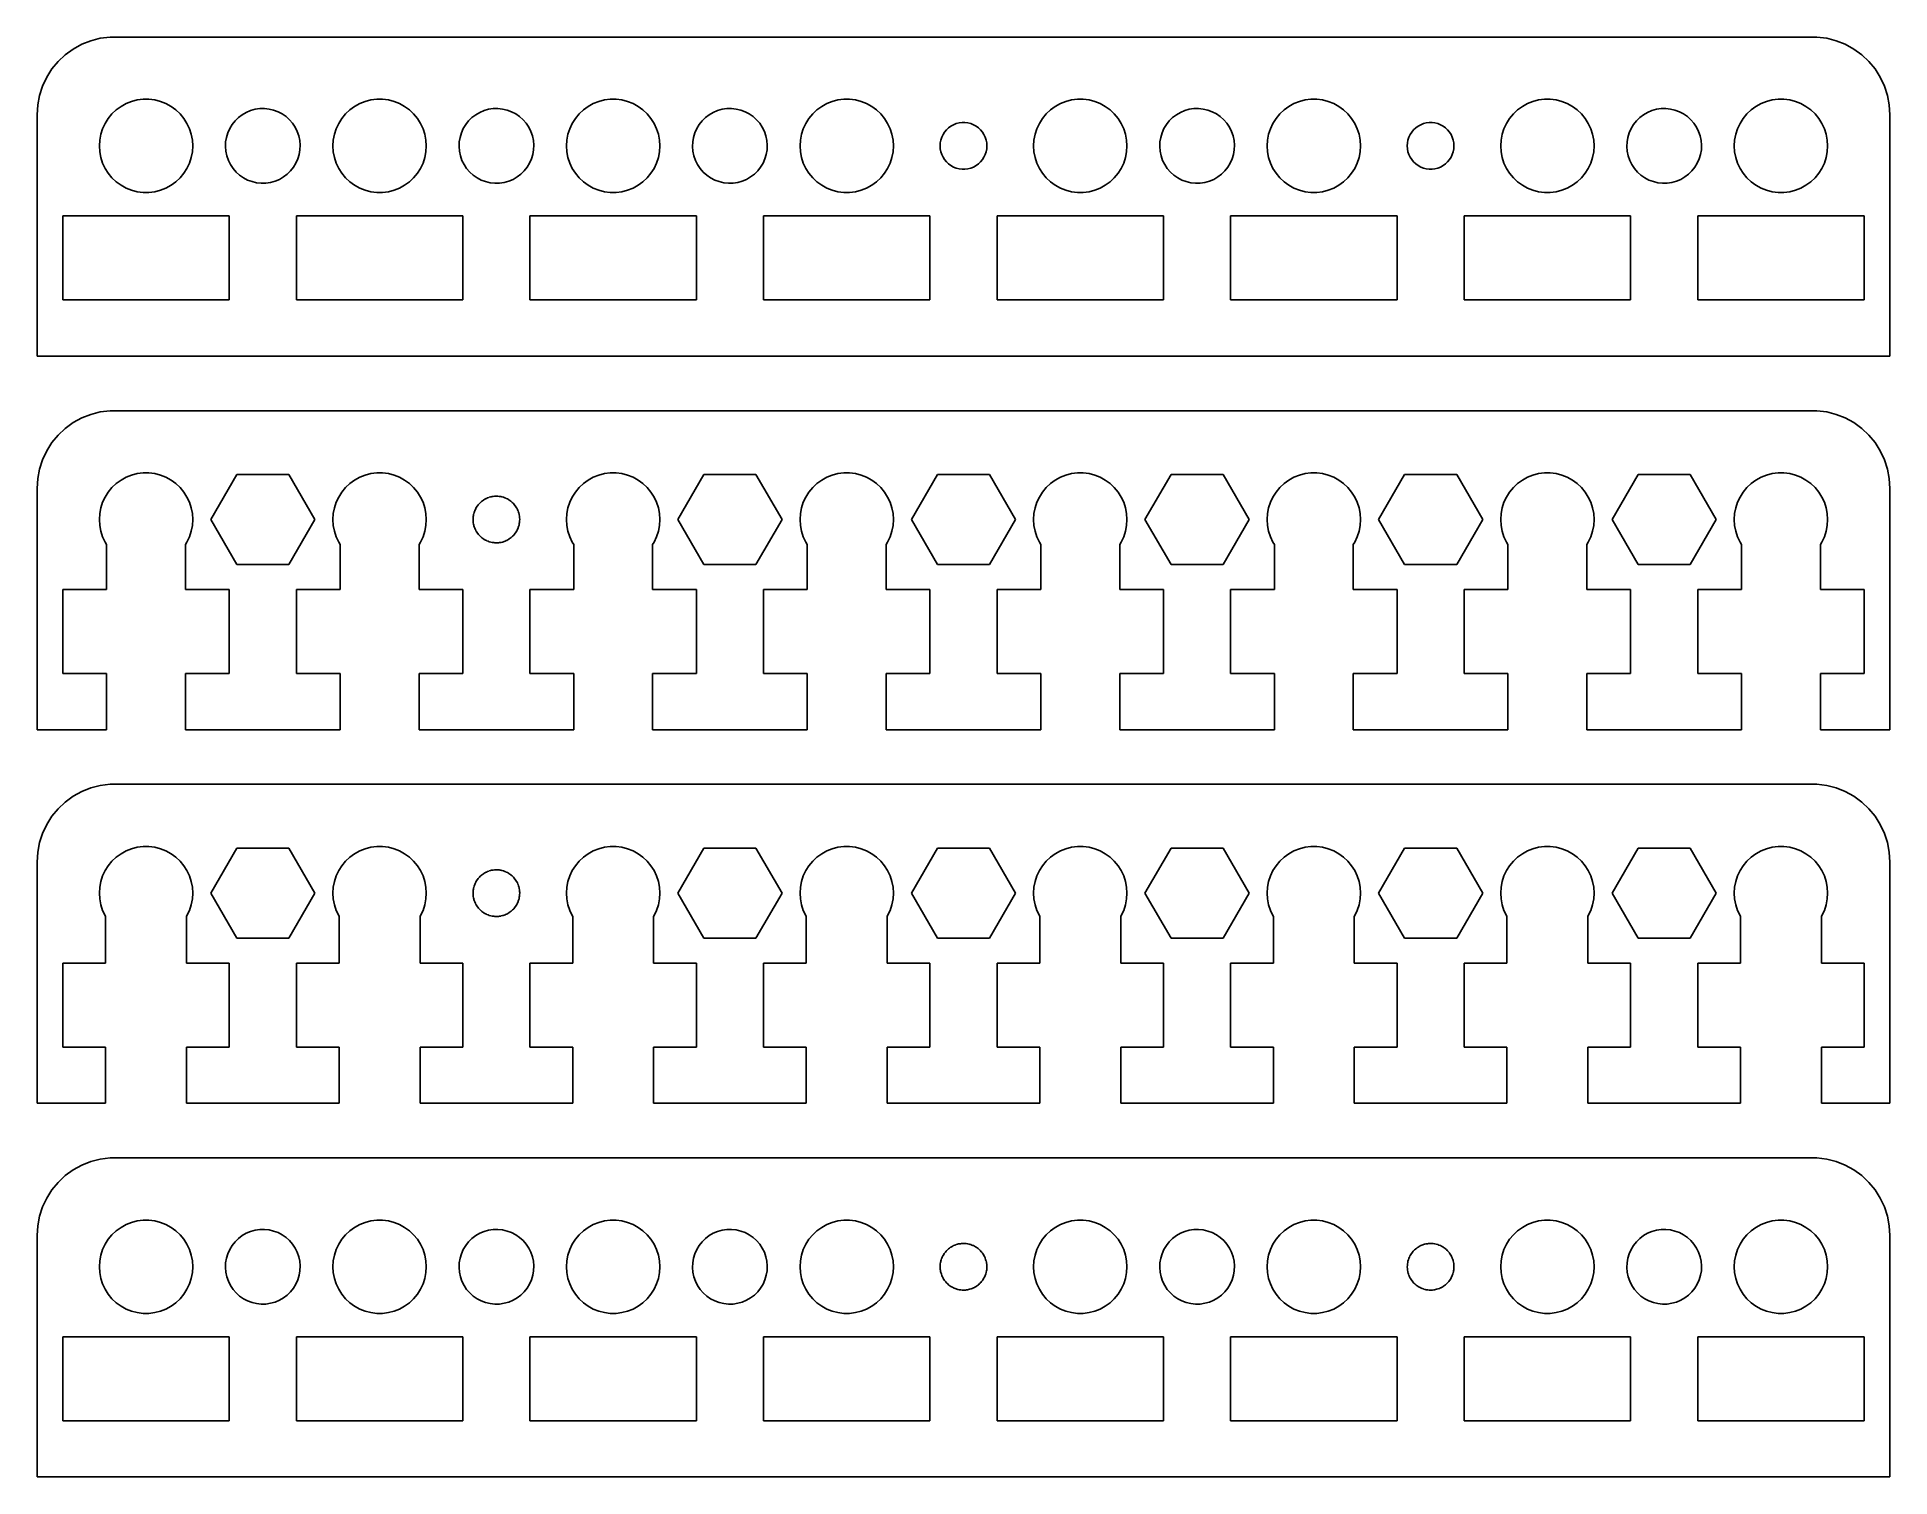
# Model space of a CAD drawing. Header units: metres. Extents: x -60 to 60, y 0 to 92.
import ezdxf

# ---------------------------------------------------------------- set-up
doc = ezdxf.new("R2010")
doc.units = ezdxf.units.M

msp = doc.modelspace()

# ---------------------------------------------------------------- linework, layer by layer
for p, q in [((-57.1791, 91.7216), (-57.6871, 91.3526)), ((-56.6289, 92.0241), (-57.1791, 91.7216)), ((-56.0451, 92.2553), (-56.6289, 92.0241)), ((-55.4369, 92.4114), (-56.0451, 92.2553)), ((-54.8139, 92.4901), (-55.4369, 92.4114)), ((54.8139, 92.4901), (-54.8139, 92.4901)), ((55.4369, 92.4114), (54.8139, 92.4901)), ((56.0451, 92.2553), (55.4369, 92.4114)), ((56.6289, 92.0241), (56.0451, 92.2553)), ((57.1791, 91.7216), (56.6289, 92.0241)), ((57.6871, 91.3526), (57.1791, 91.7216)), ((-58.1448, 90.9227), (-58.5451, 90.4389)), ((-57.6871, 91.3526), (-58.1448, 90.9227)), ((58.1448, 90.9227), (57.6871, 91.3526)), ((58.5451, 90.4389), (58.1448, 90.9227)), ((-59.1489, 89.3406), (-59.3429, 88.7434)), ((-58.8815, 89.9088), (-59.1489, 89.3406)), ((-58.5451, 90.4389), (-58.8815, 89.9088)), ((58.8815, 89.9088), (58.5451, 90.4389)), ((59.1489, 89.3406), (58.8815, 89.9088)), ((59.3429, 88.7434), (59.1489, 89.3406)), ((-59.4606, 88.1267), (-59.5, 87.5)), ((-59.3429, 88.7434), (-59.4606, 88.1267)), ((-54.1075, 88.033), (-53.7773, 88.2145)), ((-53.7773, 88.2145), (-53.427, 88.3532)), ((-53.427, 88.3532), (-53.0621, 88.4469)), ((-53.0621, 88.4469), (-52.6884, 88.4941)), ((-52.6884, 88.4941), (-52.3116, 88.4941)), ((-52.3116, 88.4941), (-51.9379, 88.4469)), ((-51.9379, 88.4469), (-51.5729, 88.3532)), ((-51.5729, 88.3532), (-51.2227, 88.2145)), ((-51.2227, 88.2145), (-50.8925, 88.033)), ((-39.1075, 88.033), (-38.7773, 88.2145)), ((-38.7773, 88.2145), (-38.427, 88.3532)), ((-38.427, 88.3532), (-38.0621, 88.4469)), ((-38.0621, 88.4469), (-37.6884, 88.4941)), ((-37.6884, 88.4941), (-37.3116, 88.4941)), ((-37.3116, 88.4941), (-36.9379, 88.4469)), ((-36.9379, 88.4469), (-36.5729, 88.3532)), ((-36.5729, 88.3532), (-36.2227, 88.2145)), ((-36.2227, 88.2145), (-35.8925, 88.033)), ((-24.1075, 88.033), (-23.7773, 88.2145)), ((-23.7773, 88.2145), (-23.427, 88.3532)), ((-23.427, 88.3532), (-23.0621, 88.4469)), ((-23.0621, 88.4469), (-22.6884, 88.4941)), ((-22.6884, 88.4941), (-22.3116, 88.4941)), ((-22.3116, 88.4941), (-21.9379, 88.4469)), ((-21.9379, 88.4469), (-21.5729, 88.3532)), ((-21.5729, 88.3532), (-21.2227, 88.2145)), ((-21.2227, 88.2145), (-20.8925, 88.033)), ((-9.10747, 88.033), (-8.77733, 88.2145)), ((-8.77733, 88.2145), (-8.42705, 88.3532)), ((-8.42705, 88.3532), (-8.06213, 88.4469)), ((-8.06213, 88.4469), (-7.68837, 88.4941)), ((-7.68837, 88.4941), (-7.31161, 88.4941)), ((-7.31161, 88.4941), (-6.93785, 88.4469)), ((-6.93785, 88.4469), (-6.57294, 88.3532)), ((-6.57294, 88.3532), (-6.22266, 88.2145)), ((-6.22266, 88.2145), (-5.89252, 88.033)), ((5.89252, 88.033), (6.22266, 88.2145)), ((6.22266, 88.2145), (6.57294, 88.3532)), ((6.57294, 88.3532), (6.93785, 88.4469)), ((6.93785, 88.4469), (7.31161, 88.4941)), ((7.31161, 88.4941), (7.68837, 88.4941)), ((7.68837, 88.4941), (8.06213, 88.4469)), ((8.06213, 88.4469), (8.42705, 88.3532)), ((8.42705, 88.3532), (8.77733, 88.2145)), ((8.77733, 88.2145), (9.10747, 88.033)), ((20.8925, 88.033), (21.2227, 88.2145)), ((21.2227, 88.2145), (21.5729, 88.3532)), ((21.5729, 88.3532), (21.9379, 88.4469)), ((21.9379, 88.4469), (22.3116, 88.4941)), ((22.3116, 88.4941), (22.6884, 88.4941)), ((22.6884, 88.4941), (23.0621, 88.4469)), ((23.0621, 88.4469), (23.427, 88.3532)), ((23.427, 88.3532), (23.7773, 88.2145)), ((23.7773, 88.2145), (24.1075, 88.033)), ((35.8925, 88.033), (36.2227, 88.2145)), ((36.2227, 88.2145), (36.5729, 88.3532)), ((36.5729, 88.3532), (36.9379, 88.4469)), ((36.9379, 88.4469), (37.3116, 88.4941)), ((37.3116, 88.4941), (37.6884, 88.4941)), ((37.6884, 88.4941), (38.0621, 88.4469)), ((38.0621, 88.4469), (38.427, 88.3532)), ((38.427, 88.3532), (38.7773, 88.2145)), ((38.7773, 88.2145), (39.1075, 88.033)), ((50.8925, 88.033), (51.2227, 88.2145)), ((51.2227, 88.2145), (51.5729, 88.3532)), ((51.5729, 88.3532), (51.9379, 88.4469)), ((51.9379, 88.4469), (52.3116, 88.4941)), ((52.3116, 88.4941), (52.6884, 88.4941)), ((52.6884, 88.4941), (53.0621, 88.4469)), ((53.0621, 88.4469), (53.427, 88.3532)), ((53.427, 88.3532), (53.7773, 88.2145)), ((53.7773, 88.2145), (54.1075, 88.033)), ((59.4606, 88.1267), (59.3429, 88.7434)), ((59.5, 87.5), (59.4606, 88.1267)), ((-59.5, 87.5), (-59.5, 72)), ((-55.2893, 86.6044), (-55.1289, 86.9453)), ((-55.1289, 86.9453), (-54.927, 87.2634)), ((-54.927, 87.2634), (-54.6869, 87.5536)), ((-54.6869, 87.5536), (-54.4123, 87.8115)), ((-54.4123, 87.8115), (-54.1075, 88.033)), ((-50.8925, 88.033), (-50.5877, 87.8115)), ((-50.5877, 87.8115), (-50.3131, 87.5536)), ((-50.3131, 87.5536), (-50.0729, 87.2634)), ((-50.0729, 87.2634), (-49.8711, 86.9453)), ((-49.8711, 86.9453), (-49.7107, 86.6044)), ((-46.9707, 86.8697), (-46.7835, 87.1059)), ((-46.7835, 87.1059), (-46.5682, 87.3168)), ((-46.5682, 87.3168), (-46.3281, 87.499)), ((-46.3281, 87.499), (-46.0671, 87.6497)), ((-46.0671, 87.6497), (-45.7893, 87.7665)), ((-45.7893, 87.7665), (-45.499, 87.8475)), ((-45.499, 87.8475), (-45.2008, 87.8916)), ((-45.2008, 87.8916), (-44.8995, 87.8979)), ((-44.8995, 87.8979), (-44.5997, 87.8664)), ((-44.5997, 87.8664), (-44.3063, 87.7976)), ((-44.3063, 87.7976), (-44.0238, 87.6925)), ((-44.0238, 87.6925), (-43.7567, 87.5529)), ((-43.7567, 87.5529), (-43.5092, 87.3809)), ((-43.5092, 87.3809), (-43.2853, 87.1792)), ((-43.2853, 87.1792), (-43.0883, 86.951)), ((-43.0883, 86.951), (-42.9215, 86.7)), ((-40.2893, 86.6044), (-40.1289, 86.9453)), ((-40.1289, 86.9453), (-39.927, 87.2634)), ((-39.927, 87.2634), (-39.6869, 87.5536)), ((-39.6869, 87.5536), (-39.4123, 87.8115)), ((-39.4123, 87.8115), (-39.1075, 88.033)), ((-35.8925, 88.033), (-35.5877, 87.8115)), ((-35.5877, 87.8115), (-35.3131, 87.5536)), ((-35.3131, 87.5536), (-35.0729, 87.2634)), ((-35.0729, 87.2634), (-34.8711, 86.9453)), ((-34.8711, 86.9453), (-34.7107, 86.6044)), ((-31.9707, 86.8697), (-31.7835, 87.1059)), ((-31.7835, 87.1059), (-31.5682, 87.3168)), ((-31.5682, 87.3168), (-31.3281, 87.499)), ((-31.3281, 87.499), (-31.0671, 87.6497)), ((-31.0671, 87.6497), (-30.7893, 87.7665)), ((-30.7893, 87.7665), (-30.499, 87.8475)), ((-30.499, 87.8475), (-30.2008, 87.8916)), ((-30.2008, 87.8916), (-29.8995, 87.8979)), ((-29.8995, 87.8979), (-29.5997, 87.8664)), ((-29.5997, 87.8664), (-29.3063, 87.7976)), ((-29.3063, 87.7976), (-29.0238, 87.6925)), ((-29.0238, 87.6925), (-28.7567, 87.5529)), ((-28.7567, 87.5529), (-28.5092, 87.3809)), ((-28.5092, 87.3809), (-28.2853, 87.1792)), ((-28.2853, 87.1792), (-28.0883, 86.951)), ((-28.0883, 86.951), (-27.9215, 86.7)), ((-25.2893, 86.6044), (-25.1289, 86.9453)), ((-25.1289, 86.9453), (-24.927, 87.2634)), ((-24.927, 87.2634), (-24.6869, 87.5536)), ((-24.6869, 87.5536), (-24.4123, 87.8115)), ((-24.4123, 87.8115), (-24.1075, 88.033)), ((-20.8925, 88.033), (-20.5877, 87.8115)), ((-20.5877, 87.8115), (-20.3131, 87.5536)), ((-20.3131, 87.5536), (-20.0729, 87.2634)), ((-20.0729, 87.2634), (-19.8711, 86.9453)), ((-19.8711, 86.9453), (-19.7107, 86.6044)), ((-16.9707, 86.8697), (-16.7835, 87.1059)), ((-16.7835, 87.1059), (-16.5682, 87.3168)), ((-16.5682, 87.3168), (-16.3281, 87.499)), ((-16.3281, 87.499), (-16.0671, 87.6497)), ((-16.0671, 87.6497), (-15.7893, 87.7665)), ((-15.7893, 87.7665), (-15.499, 87.8475)), ((-15.499, 87.8475), (-15.2008, 87.8916)), ((-15.2008, 87.8916), (-14.8995, 87.8979)), ((-14.8995, 87.8979), (-14.5997, 87.8664)), ((-14.5997, 87.8664), (-14.3063, 87.7976)), ((-14.3063, 87.7976), (-14.0238, 87.6925)), ((-14.0238, 87.6925), (-13.7567, 87.5529)), ((-13.7567, 87.5529), (-13.5092, 87.3809)), ((-13.5092, 87.3809), (-13.2853, 87.1792)), ((-13.2853, 87.1792), (-13.0883, 86.951)), ((-13.0883, 86.951), (-12.9215, 86.7)), ((-10.2893, 86.6044), (-10.1289, 86.9453)), ((-10.1289, 86.9453), (-9.92705, 87.2634)), ((-9.92705, 87.2634), (-9.6869, 87.5536)), ((-9.6869, 87.5536), (-9.41226, 87.8115)), ((-9.41226, 87.8115), (-9.10747, 88.033)), ((-5.89252, 88.033), (-5.58772, 87.8115)), ((-5.58772, 87.8115), (-5.31308, 87.5536)), ((-5.31308, 87.5536), (-5.07294, 87.2634)), ((-5.07294, 87.2634), (-4.87108, 86.9453)), ((-4.87108, 86.9453), (-4.71066, 86.6044)), ((-0.63866, 86.8572), (-0.46352, 86.9266)), ((-0.46352, 86.9266), (-0.28107, 86.9734)), ((-0.28107, 86.9734), (-0.09418, 86.997)), ((-0.09418, 86.997), (0.09418, 86.997)), ((0.09418, 86.997), (0.28107, 86.9734)), ((0.28107, 86.9734), (0.46352, 86.9266)), ((0.46352, 86.9266), (0.63866, 86.8572)), ((4.71066, 86.6044), (4.87108, 86.9453)), ((4.87108, 86.9453), (5.07294, 87.2634)), ((5.07294, 87.2634), (5.31308, 87.5536)), ((5.31308, 87.5536), (5.58772, 87.8115)), ((5.58772, 87.8115), (5.89252, 88.033)), ((9.10747, 88.033), (9.41226, 87.8115)), ((9.41226, 87.8115), (9.6869, 87.5536)), ((9.6869, 87.5536), (9.92705, 87.2634)), ((9.92705, 87.2634), (10.1289, 86.9453)), ((10.1289, 86.9453), (10.2893, 86.6044)), ((13.0292, 86.8697), (13.2164, 87.1059)), ((13.2164, 87.1059), (13.4318, 87.3168)), ((13.4318, 87.3168), (13.6719, 87.499)), ((13.6719, 87.499), (13.9329, 87.6497)), ((13.9329, 87.6497), (14.2107, 87.7665)), ((14.2107, 87.7665), (14.501, 87.8475)), ((14.501, 87.8475), (14.7992, 87.8916)), ((14.7992, 87.8916), (15.1005, 87.8979)), ((15.1005, 87.8979), (15.4002, 87.8664)), ((15.4002, 87.8664), (15.6937, 87.7976)), ((15.6937, 87.7976), (15.9762, 87.6925)), ((15.9762, 87.6925), (16.2433, 87.5529)), ((16.2433, 87.5529), (16.4908, 87.3809)), ((16.4908, 87.3809), (16.7147, 87.1792)), ((16.7147, 87.1792), (16.9117, 86.951)), ((16.9117, 86.951), (17.0785, 86.7)), ((19.7107, 86.6044), (19.8711, 86.9453)), ((19.8711, 86.9453), (20.0729, 87.2634)), ((20.0729, 87.2634), (20.3131, 87.5536)), ((20.3131, 87.5536), (20.5877, 87.8115)), ((20.5877, 87.8115), (20.8925, 88.033)), ((24.1075, 88.033), (24.4123, 87.8115)), ((24.4123, 87.8115), (24.6869, 87.5536)), ((24.6869, 87.5536), (24.927, 87.2634)), ((24.927, 87.2634), (25.1289, 86.9453)), ((25.1289, 86.9453), (25.2893, 86.6044)), ((29.3613, 86.8572), (29.5365, 86.9266)), ((29.5365, 86.9266), (29.7189, 86.9734)), ((29.7189, 86.9734), (29.9058, 86.997)), ((29.9058, 86.997), (30.0942, 86.997)), ((30.0942, 86.997), (30.2811, 86.9734)), ((30.2811, 86.9734), (30.4635, 86.9266)), ((30.4635, 86.9266), (30.6387, 86.8572)), ((34.7107, 86.6044), (34.8711, 86.9453)), ((34.8711, 86.9453), (35.0729, 87.2634)), ((35.0729, 87.2634), (35.3131, 87.5536)), ((35.3131, 87.5536), (35.5877, 87.8115)), ((35.5877, 87.8115), (35.8925, 88.033)), ((39.1075, 88.033), (39.4123, 87.8115)), ((39.4123, 87.8115), (39.6869, 87.5536)), ((39.6869, 87.5536), (39.927, 87.2634)), ((39.927, 87.2634), (40.1289, 86.9453)), ((40.1289, 86.9453), (40.2893, 86.6044)), ((43.0292, 86.8697), (43.2164, 87.1059)), ((43.2164, 87.1059), (43.4318, 87.3168)), ((43.4318, 87.3168), (43.6719, 87.499)), ((43.6719, 87.499), (43.9329, 87.6497)), ((43.9329, 87.6497), (44.2107, 87.7665)), ((44.2107, 87.7665), (44.501, 87.8475)), ((44.501, 87.8475), (44.7992, 87.8916)), ((44.7992, 87.8916), (45.1005, 87.8979)), ((45.1005, 87.8979), (45.4002, 87.8664)), ((45.4002, 87.8664), (45.6937, 87.7976)), ((45.6937, 87.7976), (45.9762, 87.6925)), ((45.9762, 87.6925), (46.2433, 87.5529)), ((46.2433, 87.5529), (46.4908, 87.3809)), ((46.4908, 87.3809), (46.7147, 87.1792)), ((46.7147, 87.1792), (46.9117, 86.951)), ((46.9117, 86.951), (47.0785, 86.7)), ((49.7107, 86.6044), (49.8711, 86.9453)), ((49.8711, 86.9453), (50.0729, 87.2634)), ((50.0729, 87.2634), (50.3131, 87.5536)), ((50.3131, 87.5536), (50.5877, 87.8115)), ((50.5877, 87.8115), (50.8925, 88.033)), ((54.1075, 88.033), (54.4123, 87.8115)), ((54.4123, 87.8115), (54.6869, 87.5536)), ((54.6869, 87.5536), (54.927, 87.2634)), ((54.927, 87.2634), (55.1289, 86.9453)), ((55.1289, 86.9453), (55.2893, 86.6044)), ((59.5, 72), (59.5, 87.5)), ((-55.5, 85.5), (-55.4763, 85.876)), ((-55.4763, 85.876), (-55.4057, 86.2461)), ((-55.4057, 86.2461), (-55.2893, 86.6044)), ((-49.7107, 86.6044), (-49.5942, 86.2461)), ((-49.5942, 86.2461), (-49.5237, 85.876)), ((-49.5237, 85.876), (-49.5, 85.5)), ((-47.3995, 85.4497), (-47.3868, 85.7509)), ((-47.3868, 85.7509), (-47.3366, 86.048)), ((-47.3366, 86.048), (-47.2495, 86.3366)), ((-47.2495, 86.3366), (-47.1269, 86.6119)), ((-47.1269, 86.6119), (-46.9707, 86.8697)), ((-42.9215, 86.7), (-42.7875, 86.43)), ((-42.7875, 86.43), (-42.6884, 86.1454)), ((-42.6884, 86.1454), (-42.6257, 85.8506)), ((-42.6257, 85.8506), (-42.6005, 85.5502)), ((-40.5, 85.5), (-40.4763, 85.876)), ((-40.4763, 85.876), (-40.4057, 86.2461)), ((-40.4057, 86.2461), (-40.2893, 86.6044)), ((-34.7107, 86.6044), (-34.5942, 86.2461)), ((-34.5942, 86.2461), (-34.5237, 85.876)), ((-34.5237, 85.876), (-34.5, 85.5)), ((-32.3995, 85.4497), (-32.3868, 85.7509)), ((-32.3868, 85.7509), (-32.3366, 86.048)), ((-32.3366, 86.048), (-32.2495, 86.3366)), ((-32.2495, 86.3366), (-32.1269, 86.6119)), ((-32.1269, 86.6119), (-31.9707, 86.8697)), ((-27.9215, 86.7), (-27.7875, 86.43)), ((-27.7875, 86.43), (-27.6884, 86.1454)), ((-27.6884, 86.1454), (-27.6257, 85.8506)), ((-27.6257, 85.8506), (-27.6005, 85.5502)), ((-25.5, 85.5), (-25.4763, 85.876)), ((-25.4763, 85.876), (-25.4057, 86.2461)), ((-25.4057, 86.2461), (-25.2893, 86.6044)), ((-19.7107, 86.6044), (-19.5942, 86.2461)), ((-19.5942, 86.2461), (-19.5237, 85.876)), ((-19.5237, 85.876), (-19.5, 85.5)), ((-17.3995, 85.4497), (-17.3868, 85.7509)), ((-17.3868, 85.7509), (-17.3366, 86.048)), ((-17.3366, 86.048), (-17.2495, 86.3366)), ((-17.2495, 86.3366), (-17.1269, 86.6119)), ((-17.1269, 86.6119), (-16.9707, 86.8697)), ((-12.9215, 86.7), (-12.7875, 86.43)), ((-12.7875, 86.43), (-12.6884, 86.1454)), ((-12.6884, 86.1454), (-12.6257, 85.8506)), ((-12.6257, 85.8506), (-12.6005, 85.5502)), ((-10.5, 85.5), (-10.4763, 85.876)), ((-10.4763, 85.876), (-10.4057, 86.2461)), ((-10.4057, 86.2461), (-10.2893, 86.6044)), ((-4.71066, 86.6044), (-4.59424, 86.2461)), ((-4.59424, 86.2461), (-4.52365, 85.876)), ((-4.52365, 85.876), (-4.5, 85.5)), ((-1.5, 85.5), (-1.48816, 85.688)), ((-1.48816, 85.688), (-1.45287, 85.873)), ((-1.45287, 85.873), (-1.39465, 86.0522)), ((-1.39465, 86.0522), (-1.31445, 86.2226)), ((-1.31445, 86.2226), (-1.21352, 86.3817)), ((-1.21352, 86.3817), (-1.09344, 86.5268)), ((-1.09344, 86.5268), (-0.95613, 86.6558)), ((-0.95613, 86.6558), (-0.80373, 86.7665)), ((-0.80373, 86.7665), (-0.63866, 86.8572)), ((0.63866, 86.8572), (0.80373, 86.7665)), ((0.80373, 86.7665), (0.95613, 86.6558)), ((0.95613, 86.6558), (1.09344, 86.5268)), ((1.09344, 86.5268), (1.21352, 86.3817)), ((1.21352, 86.3817), (1.31445, 86.2226)), ((1.31445, 86.2226), (1.39465, 86.0522)), ((1.39465, 86.0522), (1.45287, 85.873)), ((1.45287, 85.873), (1.48816, 85.688)), ((1.48816, 85.688), (1.5, 85.5)), ((4.5, 85.5), (4.52365, 85.876)), ((4.52365, 85.876), (4.59424, 86.2461)), ((4.59424, 86.2461), (4.71066, 86.6044)), ((10.2893, 86.6044), (10.4057, 86.2461)), ((10.4057, 86.2461), (10.4763, 85.876)), ((10.4763, 85.876), (10.5, 85.5)), ((12.6005, 85.4497), (12.6131, 85.7509)), ((12.6131, 85.7509), (12.6634, 86.048)), ((12.6634, 86.048), (12.7505, 86.3366)), ((12.7505, 86.3366), (12.8731, 86.6119)), ((12.8731, 86.6119), (13.0292, 86.8697)), ((17.0785, 86.7), (17.2125, 86.43)), ((17.2125, 86.43), (17.3116, 86.1454)), ((17.3116, 86.1454), (17.3743, 85.8506)), ((17.3743, 85.8506), (17.3995, 85.5502)), ((19.5, 85.5), (19.5237, 85.876)), ((19.5237, 85.876), (19.5942, 86.2461)), ((19.5942, 86.2461), (19.7107, 86.6044)), ((25.2893, 86.6044), (25.4057, 86.2461)), ((25.4057, 86.2461), (25.4763, 85.876)), ((25.4763, 85.876), (25.5, 85.5)), ((28.5, 85.5), (28.5118, 85.688)), ((28.5118, 85.688), (28.5471, 85.873)), ((28.5471, 85.873), (28.6053, 86.0522)), ((28.6053, 86.0522), (28.6855, 86.2226)), ((28.6855, 86.2226), (28.7865, 86.3817)), ((28.7865, 86.3817), (28.9065, 86.5268)), ((28.9065, 86.5268), (29.0439, 86.6558)), ((29.0439, 86.6558), (29.1963, 86.7665)), ((29.1963, 86.7665), (29.3613, 86.8572)), ((30.6387, 86.8572), (30.8037, 86.7665)), ((30.8037, 86.7665), (30.9561, 86.6558)), ((30.9561, 86.6558), (31.0934, 86.5268)), ((31.0934, 86.5268), (31.2135, 86.3817)), ((31.2135, 86.3817), (31.3145, 86.2226)), ((31.3145, 86.2226), (31.3947, 86.0522)), ((31.3947, 86.0522), (31.4529, 85.873)), ((31.4529, 85.873), (31.4882, 85.688)), ((31.4882, 85.688), (31.5, 85.5)), ((34.5, 85.5), (34.5237, 85.876)), ((34.5237, 85.876), (34.5942, 86.2461)), ((34.5942, 86.2461), (34.7107, 86.6044)), ((40.2893, 86.6044), (40.4057, 86.2461)), ((40.4057, 86.2461), (40.4763, 85.876)), ((40.4763, 85.876), (40.5, 85.5)), ((42.6005, 85.4497), (42.6131, 85.7509)), ((42.6131, 85.7509), (42.6634, 86.048)), ((42.6634, 86.048), (42.7505, 86.3366)), ((42.7505, 86.3366), (42.8731, 86.6119)), ((42.8731, 86.6119), (43.0292, 86.8697)), ((47.0785, 86.7), (47.2125, 86.43)), ((47.2125, 86.43), (47.3116, 86.1454)), ((47.3116, 86.1454), (47.3743, 85.8506)), ((47.3743, 85.8506), (47.3995, 85.5502)), ((49.5, 85.5), (49.5237, 85.876)), ((49.5237, 85.876), (49.5942, 86.2461)), ((49.5942, 86.2461), (49.7107, 86.6044)), ((55.2893, 86.6044), (55.4057, 86.2461)), ((55.4057, 86.2461), (55.4763, 85.876)), ((55.4763, 85.876), (55.5, 85.5)), ((-55.4763, 85.124), (-55.5, 85.5)), ((-55.4057, 84.7539), (-55.4763, 85.124)), ((-55.2893, 84.3956), (-55.4057, 84.7539)), ((-49.5942, 84.7539), (-49.7107, 84.3956)), ((-49.5237, 85.124), (-49.5942, 84.7539)), ((-49.5, 85.5), (-49.5237, 85.124)), ((-47.3743, 85.1494), (-47.3995, 85.4497)), ((-47.3116, 84.8546), (-47.3743, 85.1494)), ((-47.2125, 84.57), (-47.3116, 84.8546)), ((-47.0785, 84.3), (-47.2125, 84.57)), ((-42.7505, 84.6634), (-42.8731, 84.3881)), ((-42.6634, 84.952), (-42.7505, 84.6634)), ((-42.6131, 85.2491), (-42.6634, 84.952)), ((-42.6005, 85.5502), (-42.6131, 85.2491)), ((-40.4763, 85.124), (-40.5, 85.5)), ((-40.4057, 84.7539), (-40.4763, 85.124)), ((-40.2893, 84.3956), (-40.4057, 84.7539)), ((-34.5942, 84.7539), (-34.7107, 84.3956)), ((-34.5237, 85.124), (-34.5942, 84.7539)), ((-34.5, 85.5), (-34.5237, 85.124)), ((-32.3743, 85.1494), (-32.3995, 85.4497)), ((-32.3116, 84.8546), (-32.3743, 85.1494)), ((-32.2125, 84.57), (-32.3116, 84.8546)), ((-32.0785, 84.3), (-32.2125, 84.57)), ((-27.7505, 84.6634), (-27.8731, 84.3881)), ((-27.6634, 84.952), (-27.7505, 84.6634)), ((-27.6131, 85.2491), (-27.6634, 84.952)), ((-27.6005, 85.5502), (-27.6131, 85.2491)), ((-25.4763, 85.124), (-25.5, 85.5)), ((-25.4057, 84.7539), (-25.4763, 85.124)), ((-25.2893, 84.3956), (-25.4057, 84.7539)), ((-19.5942, 84.7539), (-19.7107, 84.3956)), ((-19.5237, 85.124), (-19.5942, 84.7539)), ((-19.5, 85.5), (-19.5237, 85.124)), ((-17.3743, 85.1494), (-17.3995, 85.4497)), ((-17.3116, 84.8546), (-17.3743, 85.1494)), ((-17.2125, 84.57), (-17.3116, 84.8546)), ((-17.0785, 84.3), (-17.2125, 84.57)), ((-12.7505, 84.6634), (-12.8731, 84.3881)), ((-12.6634, 84.952), (-12.7505, 84.6634)), ((-12.6131, 85.2491), (-12.6634, 84.952)), ((-12.6005, 85.5502), (-12.6131, 85.2491)), ((-10.4763, 85.124), (-10.5, 85.5)), ((-10.4057, 84.7539), (-10.4763, 85.124)), ((-10.2893, 84.3956), (-10.4057, 84.7539)), ((-4.59424, 84.7539), (-4.71066, 84.3956)), ((-4.52365, 85.124), (-4.59424, 84.7539)), ((-4.5, 85.5), (-4.52365, 85.124)), ((-1.48816, 85.312), (-1.5, 85.5)), ((-1.45287, 85.127), (-1.48816, 85.312)), ((-1.39465, 84.9478), (-1.45287, 85.127)), ((-1.31445, 84.7774), (-1.39465, 84.9478)), ((-1.21352, 84.6183), (-1.31445, 84.7774)), ((-1.09344, 84.4732), (-1.21352, 84.6183)), ((1.21352, 84.6183), (1.09344, 84.4732)), ((1.31445, 84.7774), (1.21352, 84.6183)), ((1.39465, 84.9478), (1.31445, 84.7774)), ((1.45287, 85.127), (1.39465, 84.9478)), ((1.48816, 85.312), (1.45287, 85.127)), ((1.5, 85.5), (1.48816, 85.312)), ((4.52365, 85.124), (4.5, 85.5)), ((4.59424, 84.7539), (4.52365, 85.124)), ((4.71066, 84.3956), (4.59424, 84.7539)), ((10.4057, 84.7539), (10.2893, 84.3956)), ((10.4763, 85.124), (10.4057, 84.7539)), ((10.5, 85.5), (10.4763, 85.124)), ((12.6257, 85.1494), (12.6005, 85.4497)), ((12.6884, 84.8546), (12.6257, 85.1494)), ((12.7875, 84.57), (12.6884, 84.8546)), ((12.9215, 84.3), (12.7875, 84.57)), ((17.2495, 84.6634), (17.1269, 84.3881)), ((17.3366, 84.952), (17.2495, 84.6634)), ((17.3868, 85.2491), (17.3366, 84.952)), ((17.3995, 85.5502), (17.3868, 85.2491)), ((19.5237, 85.124), (19.5, 85.5)), ((19.5942, 84.7539), (19.5237, 85.124)), ((19.7107, 84.3956), (19.5942, 84.7539)), ((25.4057, 84.7539), (25.2893, 84.3956)), ((25.4763, 85.124), (25.4057, 84.7539)), ((25.5, 85.5), (25.4763, 85.124)), ((28.5118, 85.312), (28.5, 85.5)), ((28.5471, 85.127), (28.5118, 85.312)), ((28.6053, 84.9478), (28.5471, 85.127)), ((28.6855, 84.7774), (28.6053, 84.9478)), ((28.7865, 84.6183), (28.6855, 84.7774)), ((28.9065, 84.4732), (28.7865, 84.6183)), ((31.2135, 84.6183), (31.0934, 84.4732)), ((31.3145, 84.7774), (31.2135, 84.6183)), ((31.3947, 84.9478), (31.3145, 84.7774)), ((31.4529, 85.127), (31.3947, 84.9478)), ((31.4882, 85.312), (31.4529, 85.127)), ((31.5, 85.5), (31.4882, 85.312)), ((34.5237, 85.124), (34.5, 85.5)), ((34.5942, 84.7539), (34.5237, 85.124)), ((34.7107, 84.3956), (34.5942, 84.7539)), ((40.4057, 84.7539), (40.2893, 84.3956)), ((40.4763, 85.124), (40.4057, 84.7539)), ((40.5, 85.5), (40.4763, 85.124)), ((42.6257, 85.1494), (42.6005, 85.4497)), ((42.6884, 84.8546), (42.6257, 85.1494)), ((42.7875, 84.57), (42.6884, 84.8546)), ((42.9215, 84.3), (42.7875, 84.57)), ((47.2495, 84.6634), (47.1269, 84.3881)), ((47.3366, 84.952), (47.2495, 84.6634)), ((47.3868, 85.2491), (47.3366, 84.952)), ((47.3995, 85.5502), (47.3868, 85.2491)), ((49.5237, 85.124), (49.5, 85.5)), ((49.5942, 84.7539), (49.5237, 85.124)), ((49.7107, 84.3956), (49.5942, 84.7539)), ((55.4057, 84.7539), (55.2893, 84.3956)), ((55.4763, 85.124), (55.4057, 84.7539)), ((55.5, 85.5), (55.4763, 85.124)), ((-55.1289, 84.0547), (-55.2893, 84.3956)), ((-54.927, 83.7366), (-55.1289, 84.0547)), ((-54.6869, 83.4464), (-54.927, 83.7366)), ((-54.4123, 83.1884), (-54.6869, 83.4464)), ((-50.3131, 83.4464), (-50.5877, 83.1884)), ((-50.0729, 83.7366), (-50.3131, 83.4464)), ((-49.8711, 84.0547), (-50.0729, 83.7366)), ((-49.7107, 84.3956), (-49.8711, 84.0547)), ((-46.9117, 84.049), (-47.0785, 84.3)), ((-46.7147, 83.8208), (-46.9117, 84.049)), ((-46.4908, 83.6191), (-46.7147, 83.8208)), ((-46.2433, 83.4471), (-46.4908, 83.6191)), ((-45.9762, 83.3075), (-46.2433, 83.4471)), ((-45.6937, 83.2024), (-45.9762, 83.3075)), ((-43.9329, 83.3503), (-44.2107, 83.2335)), ((-43.6719, 83.501), (-43.9329, 83.3503)), ((-43.4318, 83.6832), (-43.6719, 83.501)), ((-43.2164, 83.8941), (-43.4318, 83.6832)), ((-43.0292, 84.1303), (-43.2164, 83.8941)), ((-42.8731, 84.3881), (-43.0292, 84.1303)), ((-40.1289, 84.0547), (-40.2893, 84.3956)), ((-39.927, 83.7366), (-40.1289, 84.0547)), ((-39.6869, 83.4464), (-39.927, 83.7366)), ((-39.4123, 83.1884), (-39.6869, 83.4464)), ((-35.3131, 83.4464), (-35.5877, 83.1884)), ((-35.0729, 83.7366), (-35.3131, 83.4464)), ((-34.8711, 84.0547), (-35.0729, 83.7366)), ((-34.7107, 84.3956), (-34.8711, 84.0547)), ((-31.9117, 84.049), (-32.0785, 84.3)), ((-31.7147, 83.8208), (-31.9117, 84.049)), ((-31.4908, 83.6191), (-31.7147, 83.8208)), ((-31.2433, 83.4471), (-31.4908, 83.6191)), ((-30.9762, 83.3075), (-31.2433, 83.4471)), ((-30.6937, 83.2024), (-30.9762, 83.3075)), ((-28.9329, 83.3503), (-29.2107, 83.2335)), ((-28.6719, 83.501), (-28.9329, 83.3503)), ((-28.4318, 83.6832), (-28.6719, 83.501)), ((-28.2164, 83.8941), (-28.4318, 83.6832)), ((-28.0292, 84.1303), (-28.2164, 83.8941)), ((-27.8731, 84.3881), (-28.0292, 84.1303)), ((-25.1289, 84.0547), (-25.2893, 84.3956)), ((-24.927, 83.7366), (-25.1289, 84.0547)), ((-24.6869, 83.4464), (-24.927, 83.7366)), ((-24.4123, 83.1884), (-24.6869, 83.4464)), ((-20.3131, 83.4464), (-20.5877, 83.1884)), ((-20.0729, 83.7366), (-20.3131, 83.4464)), ((-19.8711, 84.0547), (-20.0729, 83.7366)), ((-19.7107, 84.3956), (-19.8711, 84.0547)), ((-16.9117, 84.049), (-17.0785, 84.3)), ((-16.7147, 83.8208), (-16.9117, 84.049)), ((-16.4908, 83.6191), (-16.7147, 83.8208)), ((-16.2433, 83.4471), (-16.4908, 83.6191)), ((-15.9762, 83.3075), (-16.2433, 83.4471)), ((-15.6937, 83.2024), (-15.9762, 83.3075)), ((-13.9329, 83.3503), (-14.2107, 83.2335)), ((-13.6719, 83.501), (-13.9329, 83.3503)), ((-13.4318, 83.6832), (-13.6719, 83.501)), ((-13.2164, 83.8941), (-13.4318, 83.6832)), ((-13.0292, 84.1303), (-13.2164, 83.8941)), ((-12.8731, 84.3881), (-13.0292, 84.1303)), ((-10.1289, 84.0547), (-10.2893, 84.3956)), ((-9.92705, 83.7366), (-10.1289, 84.0547)), ((-9.6869, 83.4464), (-9.92705, 83.7366)), ((-9.41226, 83.1884), (-9.6869, 83.4464)), ((-5.31308, 83.4464), (-5.58772, 83.1884)), ((-5.07294, 83.7366), (-5.31308, 83.4464)), ((-4.87108, 84.0547), (-5.07294, 83.7366)), ((-4.71066, 84.3956), (-4.87108, 84.0547)), ((-0.95613, 84.3442), (-1.09344, 84.4732)), ((-0.80373, 84.2335), (-0.95613, 84.3442)), ((-0.63866, 84.1427), (-0.80373, 84.2335)), ((-0.46352, 84.0734), (-0.63866, 84.1427)), ((-0.28107, 84.0266), (-0.46352, 84.0734)), ((-0.09418, 84.0029), (-0.28107, 84.0266)), ((0.09418, 84.0029), (-0.09418, 84.0029)), ((0.28107, 84.0266), (0.09418, 84.0029)), ((0.46352, 84.0734), (0.28107, 84.0266)), ((0.63866, 84.1427), (0.46352, 84.0734)), ((0.80373, 84.2335), (0.63866, 84.1427)), ((0.95613, 84.3442), (0.80373, 84.2335)), ((1.09344, 84.4732), (0.95613, 84.3442)), ((4.87108, 84.0547), (4.71066, 84.3956)), ((5.07294, 83.7366), (4.87108, 84.0547)), ((5.31308, 83.4464), (5.07294, 83.7366)), ((5.58772, 83.1884), (5.31308, 83.4464)), ((9.6869, 83.4464), (9.41226, 83.1884)), ((9.92705, 83.7366), (9.6869, 83.4464)), ((10.1289, 84.0547), (9.92705, 83.7366)), ((10.2893, 84.3956), (10.1289, 84.0547)), ((13.0883, 84.049), (12.9215, 84.3)), ((13.2853, 83.8208), (13.0883, 84.049)), ((13.5092, 83.6191), (13.2853, 83.8208)), ((13.7567, 83.4471), (13.5092, 83.6191)), ((14.0238, 83.3075), (13.7567, 83.4471)), ((14.3063, 83.2024), (14.0238, 83.3075)), ((16.0671, 83.3503), (15.7893, 83.2335)), ((16.3281, 83.501), (16.0671, 83.3503)), ((16.5682, 83.6832), (16.3281, 83.501)), ((16.7835, 83.8941), (16.5682, 83.6832)), ((16.9707, 84.1303), (16.7835, 83.8941)), ((17.1269, 84.3881), (16.9707, 84.1303)), ((19.8711, 84.0547), (19.7107, 84.3956)), ((20.0729, 83.7366), (19.8711, 84.0547)), ((20.3131, 83.4464), (20.0729, 83.7366)), ((20.5877, 83.1884), (20.3131, 83.4464)), ((24.6869, 83.4464), (24.4123, 83.1884)), ((24.927, 83.7366), (24.6869, 83.4464)), ((25.1289, 84.0547), (24.927, 83.7366)), ((25.2893, 84.3956), (25.1289, 84.0547)), ((29.0439, 84.3442), (28.9065, 84.4732)), ((29.1963, 84.2335), (29.0439, 84.3442)), ((29.3613, 84.1427), (29.1963, 84.2335)), ((29.5365, 84.0734), (29.3613, 84.1427)), ((29.7189, 84.0266), (29.5365, 84.0734)), ((29.9058, 84.0029), (29.7189, 84.0266)), ((30.0942, 84.0029), (29.9058, 84.0029)), ((30.2811, 84.0266), (30.0942, 84.0029)), ((30.4635, 84.0734), (30.2811, 84.0266)), ((30.6387, 84.1427), (30.4635, 84.0734)), ((30.8037, 84.2335), (30.6387, 84.1427)), ((30.9561, 84.3442), (30.8037, 84.2335)), ((31.0934, 84.4732), (30.9561, 84.3442)), ((34.8711, 84.0547), (34.7107, 84.3956)), ((35.0729, 83.7366), (34.8711, 84.0547)), ((35.3131, 83.4464), (35.0729, 83.7366)), ((35.5877, 83.1884), (35.3131, 83.4464)), ((39.6869, 83.4464), (39.4123, 83.1884)), ((39.927, 83.7366), (39.6869, 83.4464)), ((40.1289, 84.0547), (39.927, 83.7366)), ((40.2893, 84.3956), (40.1289, 84.0547)), ((43.0883, 84.049), (42.9215, 84.3)), ((43.2853, 83.8208), (43.0883, 84.049)), ((43.5092, 83.6191), (43.2853, 83.8208)), ((43.7567, 83.4471), (43.5092, 83.6191)), ((44.0238, 83.3075), (43.7567, 83.4471)), ((44.3063, 83.2024), (44.0238, 83.3075)), ((46.0671, 83.3503), (45.7893, 83.2335)), ((46.3281, 83.501), (46.0671, 83.3503)), ((46.5682, 83.6832), (46.3281, 83.501)), ((46.7835, 83.8941), (46.5682, 83.6832)), ((46.9707, 84.1303), (46.7835, 83.8941)), ((47.1269, 84.3881), (46.9707, 84.1303)), ((49.8711, 84.0547), (49.7107, 84.3956)), ((50.0729, 83.7366), (49.8711, 84.0547)), ((50.3131, 83.4464), (50.0729, 83.7366)), ((50.5877, 83.1884), (50.3131, 83.4464)), ((54.6869, 83.4464), (54.4123, 83.1884)), ((54.927, 83.7366), (54.6869, 83.4464)), ((55.1289, 84.0547), (54.927, 83.7366)), ((55.2893, 84.3956), (55.1289, 84.0547)), ((-54.1075, 82.967), (-54.4123, 83.1884)), ((-53.7773, 82.7855), (-54.1075, 82.967)), ((-53.427, 82.6468), (-53.7773, 82.7855)), ((-53.0621, 82.5531), (-53.427, 82.6468)), ((-52.6884, 82.5059), (-53.0621, 82.5531)), ((-52.3116, 82.5059), (-52.6884, 82.5059)), ((-51.9379, 82.5531), (-52.3116, 82.5059)), ((-51.5729, 82.6468), (-51.9379, 82.5531)), ((-51.2227, 82.7855), (-51.5729, 82.6468)), ((-50.8925, 82.967), (-51.2227, 82.7855)), ((-50.5877, 83.1884), (-50.8925, 82.967)), ((-45.4002, 83.1336), (-45.6937, 83.2024)), ((-45.1005, 83.1021), (-45.4002, 83.1336)), ((-44.7992, 83.1084), (-45.1005, 83.1021)), ((-44.501, 83.1524), (-44.7992, 83.1084)), ((-44.2107, 83.2335), (-44.501, 83.1524)), ((-39.1075, 82.967), (-39.4123, 83.1884)), ((-38.7773, 82.7855), (-39.1075, 82.967)), ((-38.427, 82.6468), (-38.7773, 82.7855)), ((-38.0621, 82.5531), (-38.427, 82.6468)), ((-37.6884, 82.5059), (-38.0621, 82.5531)), ((-37.3116, 82.5059), (-37.6884, 82.5059)), ((-36.9379, 82.5531), (-37.3116, 82.5059)), ((-36.5729, 82.6468), (-36.9379, 82.5531)), ((-36.2227, 82.7855), (-36.5729, 82.6468)), ((-35.8925, 82.967), (-36.2227, 82.7855)), ((-35.5877, 83.1884), (-35.8925, 82.967)), ((-30.4002, 83.1336), (-30.6937, 83.2024)), ((-30.1005, 83.1021), (-30.4002, 83.1336)), ((-29.7992, 83.1084), (-30.1005, 83.1021)), ((-29.501, 83.1524), (-29.7992, 83.1084)), ((-29.2107, 83.2335), (-29.501, 83.1524)), ((-24.1075, 82.967), (-24.4123, 83.1884)), ((-23.7773, 82.7855), (-24.1075, 82.967)), ((-23.427, 82.6468), (-23.7773, 82.7855)), ((-23.0621, 82.5531), (-23.427, 82.6468)), ((-22.6884, 82.5059), (-23.0621, 82.5531)), ((-22.3116, 82.5059), (-22.6884, 82.5059)), ((-21.9379, 82.5531), (-22.3116, 82.5059)), ((-21.5729, 82.6468), (-21.9379, 82.5531)), ((-21.2227, 82.7855), (-21.5729, 82.6468)), ((-20.8925, 82.967), (-21.2227, 82.7855)), ((-20.5877, 83.1884), (-20.8925, 82.967)), ((-15.4002, 83.1336), (-15.6937, 83.2024)), ((-15.1005, 83.1021), (-15.4002, 83.1336)), ((-14.7992, 83.1084), (-15.1005, 83.1021)), ((-14.501, 83.1524), (-14.7992, 83.1084)), ((-14.2107, 83.2335), (-14.501, 83.1524)), ((-9.10747, 82.967), (-9.41226, 83.1884)), ((-8.77733, 82.7855), (-9.10747, 82.967)), ((-8.42705, 82.6468), (-8.77733, 82.7855)), ((-8.06213, 82.5531), (-8.42705, 82.6468)), ((-7.68837, 82.5059), (-8.06213, 82.5531)), ((-7.31161, 82.5059), (-7.68837, 82.5059)), ((-6.93785, 82.5531), (-7.31161, 82.5059)), ((-6.57294, 82.6468), (-6.93785, 82.5531)), ((-6.22266, 82.7855), (-6.57294, 82.6468)), ((-5.89252, 82.967), (-6.22266, 82.7855)), ((-5.58772, 83.1884), (-5.89252, 82.967)), ((5.89252, 82.967), (5.58772, 83.1884)), ((6.22266, 82.7855), (5.89252, 82.967)), ((6.57294, 82.6468), (6.22266, 82.7855)), ((6.93785, 82.5531), (6.57294, 82.6468)), ((7.31161, 82.5059), (6.93785, 82.5531)), ((7.68837, 82.5059), (7.31161, 82.5059)), ((8.06213, 82.5531), (7.68837, 82.5059)), ((8.42705, 82.6468), (8.06213, 82.5531)), ((8.77733, 82.7855), (8.42705, 82.6468)), ((9.10747, 82.967), (8.77733, 82.7855)), ((9.41226, 83.1884), (9.10747, 82.967)), ((14.5997, 83.1336), (14.3063, 83.2024)), ((14.8995, 83.1021), (14.5997, 83.1336)), ((15.2008, 83.1084), (14.8995, 83.1021)), ((15.499, 83.1524), (15.2008, 83.1084)), ((15.7893, 83.2335), (15.499, 83.1524)), ((20.8925, 82.967), (20.5877, 83.1884)), ((21.2227, 82.7855), (20.8925, 82.967)), ((21.5729, 82.6468), (21.2227, 82.7855)), ((21.9379, 82.5531), (21.5729, 82.6468)), ((22.3116, 82.5059), (21.9379, 82.5531)), ((22.6884, 82.5059), (22.3116, 82.5059)), ((23.0621, 82.5531), (22.6884, 82.5059)), ((23.427, 82.6468), (23.0621, 82.5531)), ((23.7773, 82.7855), (23.427, 82.6468)), ((24.1075, 82.967), (23.7773, 82.7855)), ((24.4123, 83.1884), (24.1075, 82.967)), ((35.8925, 82.967), (35.5877, 83.1884)), ((36.2227, 82.7855), (35.8925, 82.967)), ((36.5729, 82.6468), (36.2227, 82.7855)), ((36.9379, 82.5531), (36.5729, 82.6468)), ((37.3116, 82.5059), (36.9379, 82.5531)), ((37.6884, 82.5059), (37.3116, 82.5059)), ((38.0621, 82.5531), (37.6884, 82.5059)), ((38.427, 82.6468), (38.0621, 82.5531)), ((38.7773, 82.7855), (38.427, 82.6468)), ((39.1075, 82.967), (38.7773, 82.7855)), ((39.4123, 83.1884), (39.1075, 82.967)), ((44.5997, 83.1336), (44.3063, 83.2024)), ((44.8995, 83.1021), (44.5997, 83.1336)), ((45.2008, 83.1084), (44.8995, 83.1021)), ((45.499, 83.1524), (45.2008, 83.1084)), ((45.7893, 83.2335), (45.499, 83.1524)), ((50.8925, 82.967), (50.5877, 83.1884)), ((51.2227, 82.7855), (50.8925, 82.967)), ((51.5729, 82.6468), (51.2227, 82.7855)), ((51.9379, 82.5531), (51.5729, 82.6468)), ((52.3116, 82.5059), (51.9379, 82.5531)), ((52.6884, 82.5059), (52.3116, 82.5059)), ((53.0621, 82.5531), (52.6884, 82.5059)), ((53.427, 82.6468), (53.0621, 82.5531)), ((53.7773, 82.7855), (53.427, 82.6468)), ((54.1075, 82.967), (53.7773, 82.7855)), ((54.4123, 83.1884), (54.1075, 82.967)), ((-57.8466, 75.6), (-57.8466, 81)), ((-57.8466, 81), (-47.1534, 81)), ((-47.1534, 81), (-47.1534, 75.6)), ((-42.8466, 75.6), (-42.8466, 81)), ((-42.8466, 81), (-32.1534, 81)), ((-32.1534, 81), (-32.1534, 75.6)), ((-27.8466, 75.6), (-27.8466, 81)), ((-27.8466, 81), (-17.1534, 81)), ((-17.1534, 81), (-17.1534, 75.6)), ((-12.8466, 75.6), (-12.8466, 81)), ((-12.8466, 81), (-2.15337, 81)), ((-2.15337, 81), (-2.15337, 75.6)), ((2.15337, 75.6), (2.15337, 81)), ((2.15337, 81), (12.8466, 81)), ((12.8466, 81), (12.8466, 75.6)), ((17.1534, 75.6), (17.1534, 81)), ((17.1534, 81), (27.8466, 81)), ((27.8466, 81), (27.8466, 75.6)), ((32.1534, 75.6), (32.1534, 81)), ((32.1534, 81), (42.8466, 81)), ((42.8466, 81), (42.8466, 75.6)), ((47.1534, 75.6), (47.1534, 81)), ((47.1534, 81), (57.8466, 81)), ((57.8466, 81), (57.8466, 75.6)), ((-47.1534, 75.6), (-57.8466, 75.6)), ((-32.1534, 75.6), (-42.8466, 75.6)), ((-17.1534, 75.6), (-27.8466, 75.6)), ((-2.15337, 75.6), (-12.8466, 75.6)), ((12.8466, 75.6), (2.15337, 75.6)), ((27.8466, 75.6), (17.1534, 75.6)), ((42.8466, 75.6), (32.1534, 75.6)), ((57.8466, 75.6), (47.1534, 75.6)), ((-59.5, 72), (59.5, 72)), ((-56.6289, 68.0241), (-57.1791, 67.7216)), ((-56.0451, 68.2553), (-56.6289, 68.0241)), ((-55.4369, 68.4114), (-56.0451, 68.2553)), ((-54.8139, 68.4901), (-55.4369, 68.4114)), ((54.8139, 68.4901), (-54.8139, 68.4901)), ((55.4369, 68.4114), (54.8139, 68.4901)), ((56.0451, 68.2553), (55.4369, 68.4114)), ((56.6289, 68.0241), (56.0451, 68.2553)), ((57.1791, 67.7216), (56.6289, 68.0241)), ((-58.1448, 66.9227), (-58.5451, 66.4389)), ((-57.6871, 67.3526), (-58.1448, 66.9227)), ((-57.1791, 67.7216), (-57.6871, 67.3526)), ((57.6871, 67.3526), (57.1791, 67.7216)), ((58.1448, 66.9227), (57.6871, 67.3526)), ((58.5451, 66.4389), (58.1448, 66.9227)), ((-58.8815, 65.9088), (-59.1489, 65.3406)), ((-58.5451, 66.4389), (-58.8815, 65.9088)), ((58.8815, 65.9088), (58.5451, 66.4389)), ((59.1489, 65.3406), (58.8815, 65.9088)), ((-59.3429, 64.7434), (-59.4606, 64.1267)), ((-59.1489, 65.3406), (-59.3429, 64.7434)), ((-53.7773, 64.2145), (-53.427, 64.3532)), ((-53.427, 64.3532), (-53.0621, 64.4469)), ((-53.0621, 64.4469), (-52.6884, 64.4941)), ((-52.6884, 64.4941), (-52.3116, 64.4941)), ((-52.3116, 64.4941), (-51.9379, 64.4469)), ((-51.9379, 64.4469), (-51.5729, 64.3532)), ((-51.5729, 64.3532), (-51.2227, 64.2145)), ((-48.3466, 61.5), (-46.6733, 64.3982)), ((-46.6733, 64.3982), (-43.3267, 64.3982)), ((-43.3267, 64.3982), (-41.6534, 61.5)), ((-38.7773, 64.2145), (-38.427, 64.3532)), ((-38.427, 64.3532), (-38.0621, 64.4469)), ((-38.0621, 64.4469), (-37.6884, 64.4941)), ((-37.6884, 64.4941), (-37.3116, 64.4941)), ((-37.3116, 64.4941), (-36.9379, 64.4469)), ((-36.9379, 64.4469), (-36.5729, 64.3532)), ((-36.5729, 64.3532), (-36.2227, 64.2145)), ((-23.7773, 64.2145), (-23.427, 64.3532)), ((-23.427, 64.3532), (-23.0621, 64.4469)), ((-23.0621, 64.4469), (-22.6884, 64.4941)), ((-22.6884, 64.4941), (-22.3116, 64.4941)), ((-22.3116, 64.4941), (-21.9379, 64.4469)), ((-21.9379, 64.4469), (-21.5729, 64.3532)), ((-21.5729, 64.3532), (-21.2227, 64.2145)), ((-18.3466, 61.5), (-16.6733, 64.3982)), ((-16.6733, 64.3982), (-13.3267, 64.3982)), ((-13.3267, 64.3982), (-11.6534, 61.5)), ((-8.77733, 64.2145), (-8.42705, 64.3532)), ((-8.42705, 64.3532), (-8.06213, 64.4469)), ((-8.06213, 64.4469), (-7.68837, 64.4941)), ((-7.68837, 64.4941), (-7.31161, 64.4941)), ((-7.31161, 64.4941), (-6.93785, 64.4469)), ((-6.93785, 64.4469), (-6.57294, 64.3532)), ((-6.57294, 64.3532), (-6.22266, 64.2145)), ((-3.34657, 61.5), (-1.67328, 64.3982)), ((-1.67328, 64.3982), (1.67329, 64.3982)), ((1.67329, 64.3982), (3.34657, 61.5)), ((6.22266, 64.2145), (6.57294, 64.3532)), ((6.57294, 64.3532), (6.93785, 64.4469)), ((6.93785, 64.4469), (7.31161, 64.4941)), ((7.31161, 64.4941), (7.68837, 64.4941)), ((7.68837, 64.4941), (8.06213, 64.4469)), ((8.06213, 64.4469), (8.42705, 64.3532)), ((8.42705, 64.3532), (8.77733, 64.2145)), ((11.6534, 61.5), (13.3267, 64.3982)), ((13.3267, 64.3982), (16.6733, 64.3982)), ((16.6733, 64.3982), (18.3466, 61.5)), ((21.2227, 64.2145), (21.5729, 64.3532)), ((21.5729, 64.3532), (21.9379, 64.4469)), ((21.9379, 64.4469), (22.3116, 64.4941)), ((22.3116, 64.4941), (22.6884, 64.4941)), ((22.6884, 64.4941), (23.0621, 64.4469)), ((23.0621, 64.4469), (23.427, 64.3532)), ((23.427, 64.3532), (23.7773, 64.2145)), ((26.6534, 61.5), (28.3267, 64.3982)), ((28.3267, 64.3982), (31.6733, 64.3982)), ((31.6733, 64.3982), (33.3466, 61.5)), ((36.2227, 64.2145), (36.5729, 64.3532)), ((36.5729, 64.3532), (36.9379, 64.4469)), ((36.9379, 64.4469), (37.3116, 64.4941)), ((37.3116, 64.4941), (37.6884, 64.4941)), ((37.6884, 64.4941), (38.0621, 64.4469)), ((38.0621, 64.4469), (38.427, 64.3532)), ((38.427, 64.3532), (38.7773, 64.2145)), ((41.6534, 61.5), (43.3267, 64.3982)), ((43.3267, 64.3982), (46.6733, 64.3982)), ((46.6733, 64.3982), (48.3466, 61.5)), ((51.2227, 64.2145), (51.5729, 64.3532)), ((51.5729, 64.3532), (51.9379, 64.4469)), ((51.9379, 64.4469), (52.3116, 64.4941)), ((52.3116, 64.4941), (52.6884, 64.4941)), ((52.6884, 64.4941), (53.0621, 64.4469)), ((53.0621, 64.4469), (53.427, 64.3532)), ((53.427, 64.3532), (53.7773, 64.2145)), ((59.3429, 64.7434), (59.1489, 65.3406)), ((59.4606, 64.1267), (59.3429, 64.7434)), ((-59.4606, 64.1267), (-59.5, 63.5)), ((-59.5, 63.5), (-59.5, 48)), ((-55.1289, 62.9453), (-54.927, 63.2634)), ((-54.927, 63.2634), (-54.6869, 63.5536)), ((-54.6869, 63.5536), (-54.4123, 63.8115)), ((-54.4123, 63.8115), (-54.1075, 64.033)), ((-54.1075, 64.033), (-53.7773, 64.2145)), ((-51.2227, 64.2145), (-50.8925, 64.033)), ((-50.8925, 64.033), (-50.5877, 63.8115)), ((-50.5877, 63.8115), (-50.3131, 63.5536)), ((-50.3131, 63.5536), (-50.0729, 63.2634)), ((-50.0729, 63.2634), (-49.8711, 62.9453)), ((-40.1289, 62.9453), (-39.927, 63.2634)), ((-39.927, 63.2634), (-39.6869, 63.5536)), ((-39.6869, 63.5536), (-39.4123, 63.8115)), ((-39.4123, 63.8115), (-39.1075, 64.033)), ((-39.1075, 64.033), (-38.7773, 64.2145)), ((-36.2227, 64.2145), (-35.8925, 64.033)), ((-35.8925, 64.033), (-35.5877, 63.8115)), ((-35.5877, 63.8115), (-35.3131, 63.5536)), ((-35.3131, 63.5536), (-35.0729, 63.2634)), ((-35.0729, 63.2634), (-34.8711, 62.9453)), ((-25.1289, 62.9453), (-24.927, 63.2634)), ((-24.927, 63.2634), (-24.6869, 63.5536)), ((-24.6869, 63.5536), (-24.4123, 63.8115)), ((-24.4123, 63.8115), (-24.1075, 64.033)), ((-24.1075, 64.033), (-23.7773, 64.2145)), ((-21.2227, 64.2145), (-20.8925, 64.033)), ((-20.8925, 64.033), (-20.5877, 63.8115)), ((-20.5877, 63.8115), (-20.3131, 63.5536)), ((-20.3131, 63.5536), (-20.0729, 63.2634)), ((-20.0729, 63.2634), (-19.8711, 62.9453)), ((-10.1289, 62.9453), (-9.92705, 63.2634)), ((-9.92705, 63.2634), (-9.6869, 63.5536)), ((-9.6869, 63.5536), (-9.41226, 63.8115)), ((-9.41226, 63.8115), (-9.10747, 64.033)), ((-9.10747, 64.033), (-8.77733, 64.2145)), ((-6.22266, 64.2145), (-5.89252, 64.033)), ((-5.89252, 64.033), (-5.58772, 63.8115)), ((-5.58772, 63.8115), (-5.31308, 63.5536)), ((-5.31308, 63.5536), (-5.07294, 63.2634)), ((-5.07294, 63.2634), (-4.87108, 62.9453)), ((4.87108, 62.9453), (5.07294, 63.2634)), ((5.07294, 63.2634), (5.31308, 63.5536)), ((5.31308, 63.5536), (5.58772, 63.8115)), ((5.58772, 63.8115), (5.89252, 64.033)), ((5.89252, 64.033), (6.22266, 64.2145)), ((8.77733, 64.2145), (9.10747, 64.033)), ((9.10747, 64.033), (9.41226, 63.8115)), ((9.41226, 63.8115), (9.6869, 63.5536)), ((9.6869, 63.5536), (9.92705, 63.2634)), ((9.92705, 63.2634), (10.1289, 62.9453)), ((19.8711, 62.9453), (20.0729, 63.2634)), ((20.0729, 63.2634), (20.3131, 63.5536)), ((20.3131, 63.5536), (20.5877, 63.8115)), ((20.5877, 63.8115), (20.8925, 64.033)), ((20.8925, 64.033), (21.2227, 64.2145)), ((23.7773, 64.2145), (24.1075, 64.033)), ((24.1075, 64.033), (24.4123, 63.8115)), ((24.4123, 63.8115), (24.6869, 63.5536)), ((24.6869, 63.5536), (24.927, 63.2634)), ((24.927, 63.2634), (25.1289, 62.9453)), ((34.8711, 62.9453), (35.0729, 63.2634)), ((35.0729, 63.2634), (35.3131, 63.5536)), ((35.3131, 63.5536), (35.5877, 63.8115)), ((35.5877, 63.8115), (35.8925, 64.033)), ((35.8925, 64.033), (36.2227, 64.2145)), ((38.7773, 64.2145), (39.1075, 64.033)), ((39.1075, 64.033), (39.4123, 63.8115)), ((39.4123, 63.8115), (39.6869, 63.5536)), ((39.6869, 63.5536), (39.927, 63.2634)), ((39.927, 63.2634), (40.1289, 62.9453)), ((49.8711, 62.9453), (50.0729, 63.2634)), ((50.0729, 63.2634), (50.3131, 63.5536)), ((50.3131, 63.5536), (50.5877, 63.8115)), ((50.5877, 63.8115), (50.8925, 64.033)), ((50.8925, 64.033), (51.2227, 64.2145)), ((53.7773, 64.2145), (54.1075, 64.033)), ((54.1075, 64.033), (54.4123, 63.8115)), ((54.4123, 63.8115), (54.6869, 63.5536)), ((54.6869, 63.5536), (54.927, 63.2634)), ((54.927, 63.2634), (55.1289, 62.9453)), ((59.5, 63.5), (59.4606, 64.1267)), ((59.5, 48), (59.5, 63.5)), ((-55.4763, 61.876), (-55.4057, 62.2461)), ((-55.4057, 62.2461), (-55.2893, 62.6044)), ((-55.2893, 62.6044), (-55.1289, 62.9453)), ((-49.8711, 62.9453), (-49.7107, 62.6044)), ((-49.7107, 62.6044), (-49.5942, 62.2461)), ((-49.5942, 62.2461), (-49.5237, 61.876)), ((-40.4763, 61.876), (-40.4057, 62.2461)), ((-40.4057, 62.2461), (-40.2893, 62.6044)), ((-40.2893, 62.6044), (-40.1289, 62.9453)), ((-34.8711, 62.9453), (-34.7107, 62.6044)), ((-34.7107, 62.6044), (-34.5942, 62.2461)), ((-34.5942, 62.2461), (-34.5237, 61.876)), ((-31.4529, 61.873), (-31.4286, 61.9477)), ((-31.4286, 61.9477), (-31.4059, 62.0229)), ((-31.4059, 62.0229), (-31.3995, 62.0372)), ((-31.3995, 62.0372), (-31.3947, 62.0522)), ((-31.3947, 62.0522), (-31.3612, 62.1232)), ((-31.3612, 62.1232), (-31.3293, 62.1949)), ((-31.3293, 62.1949), (-31.3212, 62.2084)), ((-31.3212, 62.2084), (-31.3145, 62.2226)), ((-31.3145, 62.2226), (-31.2724, 62.2889)), ((-31.2724, 62.2889), (-31.2317, 62.3561)), ((-31.2317, 62.3561), (-31.2219, 62.3684)), ((-31.2219, 62.3684), (-31.2135, 62.3817)), ((-31.2135, 62.3817), (-31.1635, 62.4422)), ((-31.1635, 62.4422), (-31.1147, 62.5037)), ((-31.1147, 62.5037), (-31.1035, 62.5147)), ((-31.1035, 62.5147), (-31.0934, 62.5268)), ((-31.0934, 62.5268), (-31.0362, 62.5806)), ((-31.0362, 62.5806), (-30.9801, 62.6355)), ((-30.9801, 62.6355), (-30.9676, 62.645)), ((-30.9676, 62.645), (-30.9561, 62.6558)), ((-30.9561, 62.6558), (-30.8926, 62.7019)), ((-30.8926, 62.7019), (-30.8301, 62.7494)), ((-30.8301, 62.7494), (-30.8165, 62.7572)), ((-30.8165, 62.7572), (-30.8037, 62.7665)), ((-30.8037, 62.7665), (-30.7349, 62.8043)), ((-30.7349, 62.8043), (-30.6669, 62.8436)), ((-30.6669, 62.8436), (-30.6525, 62.8497)), ((-30.6525, 62.8497), (-30.6387, 62.8572)), ((-30.6387, 62.8572), (-30.5657, 62.8861)), ((-30.5657, 62.8861), (-30.4933, 62.9165)), ((-30.4933, 62.9165), (-30.4781, 62.9208)), ((-30.4781, 62.9208), (-30.4635, 62.9266)), ((-30.4635, 62.9266), (-30.3875, 62.9461)), ((-30.3875, 62.9461), (-30.3119, 62.9672)), ((-30.3119, 62.9672), (-30.2963, 62.9695)), ((-30.2963, 62.9695), (-30.2811, 62.9734)), ((-30.2811, 62.9734), (-30.2032, 62.9833)), ((-30.2032, 62.9833), (-30.1255, 62.9947)), ((-30.1255, 62.9947), (-30.1098, 62.9951)), ((-30.1098, 62.9951), (-30.0942, 62.997)), ((-30.0942, 62.997), (-30.0157, 62.997)), ((-30.0157, 62.997), (-29.9372, 62.9987)), ((-29.9372, 62.9987), (-29.9215, 62.997)), ((-29.9215, 62.997), (-29.9058, 62.997)), ((-29.9058, 62.997), (-29.8279, 62.9872)), ((-29.8279, 62.9872), (-29.7498, 62.979)), ((-29.7498, 62.979), (-29.7345, 62.9754)), ((-29.7345, 62.9754), (-29.7189, 62.9734)), ((-29.7189, 62.9734), (-29.6429, 62.9539)), ((-29.6429, 62.9539), (-29.5665, 62.936)), ((-29.5665, 62.936), (-29.5517, 62.9305)), ((-29.5517, 62.9305), (-29.5365, 62.9266)), ((-29.5365, 62.9266), (-29.4635, 62.8977)), ((-29.4635, 62.8977), (-29.3899, 62.8703)), ((-29.3899, 62.8703), (-29.3759, 62.863)), ((-29.3759, 62.863), (-29.3613, 62.8572)), ((-29.3613, 62.8572), (-29.2925, 62.8194)), ((-29.2925, 62.8194), (-29.2229, 62.783)), ((-29.2229, 62.783), (-29.21, 62.7741)), ((-29.21, 62.7741), (-29.1963, 62.7665)), ((-29.1963, 62.7665), (-29.1328, 62.7204)), ((-29.1328, 62.7204), (-29.0683, 62.6755)), ((-29.0683, 62.6755), (-29.0566, 62.665)), ((-29.0566, 62.665), (-29.0439, 62.6558)), ((-29.0439, 62.6558), (-28.9866, 62.602)), ((-28.9866, 62.602), (-28.9283, 62.5495)), ((-28.9283, 62.5495), (-28.918, 62.5376)), ((-28.918, 62.5376), (-28.9065, 62.5268)), ((-28.9065, 62.5268), (-28.8565, 62.4663)), ((-28.8565, 62.4663), (-28.8052, 62.4069)), ((-28.8052, 62.4069), (-28.7965, 62.3938)), ((-28.7965, 62.3938), (-28.7865, 62.3817)), ((-28.7865, 62.3817), (-28.7444, 62.3154)), ((-28.7444, 62.3154), (-28.701, 62.25)), ((-28.701, 62.25), (-28.694, 62.2359)), ((-28.694, 62.2359), (-28.6855, 62.2226)), ((-28.6855, 62.2226), (-28.6521, 62.1516)), ((-28.6521, 62.1516), (-28.6172, 62.0813)), ((-28.6172, 62.0813), (-28.612, 62.0664)), ((-28.612, 62.0664), (-28.6053, 62.0522)), ((-28.6053, 62.0522), (-28.5811, 61.9775)), ((-28.5811, 61.9775), (-28.5553, 61.9034)), ((-28.5553, 61.9034), (-28.552, 61.888)), ((-28.552, 61.888), (-28.5471, 61.873)), ((-25.4763, 61.876), (-25.4057, 62.2461)), ((-25.4057, 62.2461), (-25.2893, 62.6044)), ((-25.2893, 62.6044), (-25.1289, 62.9453)), ((-19.8711, 62.9453), (-19.7107, 62.6044)), ((-19.7107, 62.6044), (-19.5942, 62.2461)), ((-19.5942, 62.2461), (-19.5237, 61.876)), ((-10.4763, 61.876), (-10.4057, 62.2461)), ((-10.4057, 62.2461), (-10.2893, 62.6044)), ((-10.2893, 62.6044), (-10.1289, 62.9453)), ((-4.87108, 62.9453), (-4.71066, 62.6044)), ((-4.71066, 62.6044), (-4.59424, 62.2461)), ((-4.59424, 62.2461), (-4.52365, 61.876)), ((4.52365, 61.876), (4.59424, 62.2461)), ((4.59424, 62.2461), (4.71066, 62.6044)), ((4.71066, 62.6044), (4.87108, 62.9453)), ((10.1289, 62.9453), (10.2893, 62.6044)), ((10.2893, 62.6044), (10.4057, 62.2461)), ((10.4057, 62.2461), (10.4763, 61.876)), ((19.5237, 61.876), (19.5942, 62.2461)), ((19.5942, 62.2461), (19.7107, 62.6044)), ((19.7107, 62.6044), (19.8711, 62.9453)), ((25.1289, 62.9453), (25.2893, 62.6044)), ((25.2893, 62.6044), (25.4057, 62.2461)), ((25.4057, 62.2461), (25.4763, 61.876)), ((34.5237, 61.876), (34.5942, 62.2461)), ((34.5942, 62.2461), (34.7107, 62.6044)), ((34.7107, 62.6044), (34.8711, 62.9453)), ((40.1289, 62.9453), (40.2893, 62.6044)), ((40.2893, 62.6044), (40.4057, 62.2461)), ((40.4057, 62.2461), (40.4763, 61.876)), ((49.5237, 61.876), (49.5942, 62.2461)), ((49.5942, 62.2461), (49.7107, 62.6044)), ((49.7107, 62.6044), (49.8711, 62.9453)), ((55.1289, 62.9453), (55.2893, 62.6044)), ((55.2893, 62.6044), (55.4057, 62.2461)), ((55.4057, 62.2461), (55.4763, 61.876)), ((-55.5, 61.5), (-55.4763, 61.876)), ((-55.4763, 61.124), (-55.5, 61.5)), ((-55.4057, 60.7539), (-55.4763, 61.124)), ((-55.2893, 60.3956), (-55.4057, 60.7539)), ((-49.5942, 60.7539), (-49.7107, 60.3956)), ((-49.5237, 61.124), (-49.5942, 60.7539)), ((-49.5237, 61.876), (-49.5, 61.5)), ((-49.5, 61.5), (-49.5237, 61.124)), ((-46.6733, 58.6018), (-48.3466, 61.5)), ((-41.6534, 61.5), (-43.3267, 58.6018)), ((-40.5, 61.5), (-40.4763, 61.876)), ((-40.4763, 61.124), (-40.5, 61.5)), ((-40.4057, 60.7539), (-40.4763, 61.124)), ((-40.2893, 60.3956), (-40.4057, 60.7539)), ((-34.5942, 60.7539), (-34.7107, 60.3956)), ((-34.5237, 61.124), (-34.5942, 60.7539)), ((-34.5237, 61.876), (-34.5, 61.5)), ((-34.5, 61.5), (-34.5237, 61.124)), ((-31.5, 61.5), (-31.4951, 61.5784)), ((-31.499, 61.4843), (-31.5, 61.5)), ((-31.4997, 61.4686), (-31.499, 61.4843)), ((-31.4931, 61.3904), (-31.4997, 61.4686)), ((-31.4951, 61.5784), (-31.4918, 61.6568)), ((-31.4882, 61.312), (-31.4931, 61.3904)), ((-31.4918, 61.6568), (-31.4892, 61.6723)), ((-31.4892, 61.6723), (-31.4882, 61.688)), ((-31.4882, 61.688), (-31.4734, 61.7651)), ((-31.4852, 61.2965), (-31.4882, 61.312)), ((-31.4839, 61.2809), (-31.4852, 61.2965)), ((-31.4676, 61.2041), (-31.4839, 61.2809)), ((-31.4734, 61.7651), (-31.4604, 61.8425)), ((-31.4529, 61.127), (-31.4676, 61.2041)), ((-31.4604, 61.8425), (-31.4558, 61.8576)), ((-31.4558, 61.8576), (-31.4529, 61.873)), ((-31.448, 61.112), (-31.4529, 61.127)), ((-31.4447, 61.0966), (-31.448, 61.112)), ((-31.4189, 61.0225), (-31.4447, 61.0966)), ((-31.3947, 60.9478), (-31.4189, 61.0225)), ((-31.388, 60.9336), (-31.3947, 60.9478)), ((-31.3828, 60.9187), (-31.388, 60.9336)), ((-31.3479, 60.8484), (-31.3828, 60.9187)), ((-31.3145, 60.7774), (-31.3479, 60.8484)), ((-31.306, 60.7641), (-31.3145, 60.7774)), ((-31.299, 60.75), (-31.306, 60.7641)), ((-31.2556, 60.6846), (-31.299, 60.75)), ((-28.7276, 60.7111), (-28.7683, 60.6439)), ((-28.6855, 60.7774), (-28.7276, 60.7111)), ((-28.6788, 60.7916), (-28.6855, 60.7774)), ((-28.6707, 60.8051), (-28.6788, 60.7916)), ((-28.6387, 60.8768), (-28.6707, 60.8051)), ((-28.6053, 60.9478), (-28.6387, 60.8768)), ((-28.6005, 60.9628), (-28.6053, 60.9478)), ((-28.5941, 60.9771), (-28.6005, 60.9628)), ((-28.5714, 61.0523), (-28.5941, 60.9771)), ((-28.5471, 61.127), (-28.5714, 61.0523)), ((-28.5471, 61.873), (-28.5324, 61.7959)), ((-28.5442, 61.1424), (-28.5471, 61.127)), ((-28.5396, 61.1575), (-28.5442, 61.1424)), ((-28.5265, 61.2349), (-28.5396, 61.1575)), ((-28.5324, 61.7959), (-28.5161, 61.7191)), ((-28.5118, 61.312), (-28.5265, 61.2349)), ((-28.5161, 61.7191), (-28.5148, 61.7034)), ((-28.5148, 61.7034), (-28.5118, 61.688)), ((-28.5118, 61.688), (-28.5069, 61.6096)), ((-28.5108, 61.3277), (-28.5118, 61.312)), ((-28.5082, 61.3432), (-28.5108, 61.3277)), ((-28.5049, 61.4217), (-28.5082, 61.3432)), ((-28.5069, 61.6096), (-28.5003, 61.5314)), ((-28.5, 61.5), (-28.5049, 61.4217)), ((-28.5003, 61.5314), (-28.501, 61.5157)), ((-28.501, 61.5157), (-28.5, 61.5)), ((-25.5, 61.5), (-25.4763, 61.876)), ((-25.4763, 61.124), (-25.5, 61.5)), ((-25.4057, 60.7539), (-25.4763, 61.124)), ((-25.2893, 60.3956), (-25.4057, 60.7539)), ((-19.5942, 60.7539), (-19.7107, 60.3956)), ((-19.5237, 61.124), (-19.5942, 60.7539)), ((-19.5237, 61.876), (-19.5, 61.5)), ((-19.5, 61.5), (-19.5237, 61.124)), ((-16.6733, 58.6018), (-18.3466, 61.5)), ((-11.6534, 61.5), (-13.3267, 58.6018)), ((-10.5, 61.5), (-10.4763, 61.876)), ((-10.4763, 61.124), (-10.5, 61.5)), ((-10.4057, 60.7539), (-10.4763, 61.124)), ((-10.2893, 60.3956), (-10.4057, 60.7539)), ((-4.59424, 60.7539), (-4.71066, 60.3956)), ((-4.52365, 61.124), (-4.59424, 60.7539)), ((-4.52365, 61.876), (-4.5, 61.5)), ((-4.5, 61.5), (-4.52365, 61.124)), ((-1.67329, 58.6018), (-3.34657, 61.5)), ((3.34657, 61.5), (1.67328, 58.6018)), ((4.5, 61.5), (4.52365, 61.876)), ((4.52365, 61.124), (4.5, 61.5)), ((4.59424, 60.7539), (4.52365, 61.124)), ((4.71066, 60.3956), (4.59424, 60.7539)), ((10.4057, 60.7539), (10.2893, 60.3956)), ((10.4763, 61.124), (10.4057, 60.7539)), ((10.4763, 61.876), (10.5, 61.5)), ((10.5, 61.5), (10.4763, 61.124)), ((13.3267, 58.6018), (11.6534, 61.5)), ((18.3466, 61.5), (16.6733, 58.6018)), ((19.5, 61.5), (19.5237, 61.876)), ((19.5237, 61.124), (19.5, 61.5)), ((19.5942, 60.7539), (19.5237, 61.124)), ((19.7107, 60.3956), (19.5942, 60.7539)), ((25.4057, 60.7539), (25.2893, 60.3956)), ((25.4763, 61.124), (25.4057, 60.7539)), ((25.4763, 61.876), (25.5, 61.5)), ((25.5, 61.5), (25.4763, 61.124)), ((28.3267, 58.6018), (26.6534, 61.5)), ((33.3466, 61.5), (31.6733, 58.6018)), ((34.5, 61.5), (34.5237, 61.876)), ((34.5237, 61.124), (34.5, 61.5)), ((34.5942, 60.7539), (34.5237, 61.124)), ((34.7107, 60.3956), (34.5942, 60.7539)), ((40.4057, 60.7539), (40.2893, 60.3956)), ((40.4763, 61.124), (40.4057, 60.7539)), ((40.4763, 61.876), (40.5, 61.5)), ((40.5, 61.5), (40.4763, 61.124)), ((43.3267, 58.6018), (41.6534, 61.5)), ((48.3466, 61.5), (46.6733, 58.6018)), ((49.5, 61.5), (49.5237, 61.876)), ((49.5237, 61.124), (49.5, 61.5)), ((49.5942, 60.7539), (49.5237, 61.124)), ((49.7107, 60.3956), (49.5942, 60.7539)), ((55.4057, 60.7539), (55.2893, 60.3956)), ((55.4763, 61.124), (55.4057, 60.7539)), ((55.4763, 61.876), (55.5, 61.5)), ((55.5, 61.5), (55.4763, 61.124)), ((-55.1289, 60.0547), (-55.2893, 60.3956)), ((-55.0307, 59.9), (-55.1289, 60.0547)), ((-55.0307, 57), (-55.0307, 59.9)), ((-49.8711, 60.0547), (-49.9693, 59.9)), ((-49.9693, 59.9), (-49.9693, 57)), ((-49.7107, 60.3956), (-49.8711, 60.0547)), ((-40.1289, 60.0547), (-40.2893, 60.3956)), ((-40.0307, 59.9), (-40.1289, 60.0547)), ((-40.0307, 57), (-40.0307, 59.9)), ((-34.8711, 60.0547), (-34.9693, 59.9)), ((-34.9693, 59.9), (-34.9693, 57)), ((-34.7107, 60.3956), (-34.8711, 60.0547)), ((-31.2135, 60.6183), (-31.2556, 60.6846)), ((-31.2035, 60.6062), (-31.2135, 60.6183)), ((-31.1948, 60.5931), (-31.2035, 60.6062)), ((-31.1435, 60.5336), (-31.1948, 60.5931)), ((-31.0934, 60.4732), (-31.1435, 60.5336)), ((-31.082, 60.4624), (-31.0934, 60.4732)), ((-31.0717, 60.4505), (-31.082, 60.4624)), ((-31.0134, 60.398), (-31.0717, 60.4505)), ((-30.9561, 60.3442), (-31.0134, 60.398)), ((-30.9434, 60.335), (-30.9561, 60.3442)), ((-30.9317, 60.3244), (-30.9434, 60.335)), ((-30.8672, 60.2796), (-30.9317, 60.3244)), ((-30.8037, 60.2335), (-30.8672, 60.2796)), ((-30.7899, 60.2259), (-30.8037, 60.2335)), ((-30.777, 60.2169), (-30.7899, 60.2259)), ((-30.7074, 60.1806), (-30.777, 60.2169)), ((-30.6387, 60.1427), (-30.7074, 60.1806)), ((-30.624, 60.137), (-30.6387, 60.1427)), ((-30.6101, 60.1297), (-30.624, 60.137)), ((-30.5365, 60.1023), (-30.6101, 60.1297)), ((-30.4635, 60.0734), (-30.5365, 60.1023)), ((-30.4483, 60.0695), (-30.4635, 60.0734)), ((-30.4335, 60.064), (-30.4483, 60.0695)), ((-30.3571, 60.0461), (-30.4335, 60.064)), ((-30.2811, 60.0266), (-30.3571, 60.0461)), ((-30.2655, 60.0246), (-30.2811, 60.0266)), ((-30.2502, 60.021), (-30.2655, 60.0246)), ((-30.1721, 60.0128), (-30.2502, 60.021)), ((-30.0942, 60.0029), (-30.1721, 60.0128)), ((-30.0784, 60.0029), (-30.0942, 60.0029)), ((-30.0628, 60.0013), (-30.0784, 60.0029)), ((-29.9843, 60.0029), (-30.0628, 60.0013)), ((-29.9058, 60.0029), (-29.9843, 60.0029)), ((-29.8902, 60.0049), (-29.9058, 60.0029)), ((-29.8745, 60.0052), (-29.8902, 60.0049)), ((-29.7968, 60.0167), (-29.8745, 60.0052)), ((-29.7189, 60.0266), (-29.7968, 60.0167)), ((-29.7037, 60.0305), (-29.7189, 60.0266)), ((-29.6881, 60.0328), (-29.7037, 60.0305)), ((-29.6125, 60.0539), (-29.6881, 60.0328)), ((-29.5365, 60.0734), (-29.6125, 60.0539)), ((-29.5219, 60.0792), (-29.5365, 60.0734)), ((-29.5067, 60.0834), (-29.5219, 60.0792)), ((-29.4343, 60.1139), (-29.5067, 60.0834)), ((-29.3613, 60.1427), (-29.4343, 60.1139)), ((-29.3475, 60.1503), (-29.3613, 60.1427)), ((-29.333, 60.1564), (-29.3475, 60.1503)), ((-29.265, 60.1957), (-29.333, 60.1564)), ((-29.1963, 60.2335), (-29.265, 60.1957)), ((-29.1835, 60.2428), (-29.1963, 60.2335)), ((-29.1699, 60.2506), (-29.1835, 60.2428)), ((-29.1074, 60.2981), (-29.1699, 60.2506)), ((-29.0439, 60.3442), (-29.1074, 60.2981)), ((-29.0324, 60.355), (-29.0439, 60.3442)), ((-29.0199, 60.3645), (-29.0324, 60.355)), ((-28.9638, 60.4194), (-29.0199, 60.3645)), ((-28.9065, 60.4732), (-28.9638, 60.4194)), ((-28.8965, 60.4853), (-28.9065, 60.4732)), ((-28.8853, 60.4963), (-28.8965, 60.4853)), ((-28.8365, 60.5578), (-28.8853, 60.4963)), ((-28.7865, 60.6183), (-28.8365, 60.5578)), ((-28.778, 60.6316), (-28.7865, 60.6183)), ((-28.7683, 60.6439), (-28.778, 60.6316)), ((-25.1289, 60.0547), (-25.2893, 60.3956)), ((-25.0307, 59.9), (-25.1289, 60.0547)), ((-25.0307, 57), (-25.0307, 59.9)), ((-19.8711, 60.0547), (-19.9693, 59.9)), ((-19.9693, 59.9), (-19.9693, 57)), ((-19.7107, 60.3956), (-19.8711, 60.0547)), ((-10.1289, 60.0547), (-10.2893, 60.3956)), ((-10.0307, 59.9), (-10.1289, 60.0547)), ((-10.0307, 57), (-10.0307, 59.9)), ((-4.87108, 60.0547), (-4.96927, 59.9)), ((-4.96927, 59.9), (-4.96927, 57)), ((-4.71066, 60.3956), (-4.87108, 60.0547)), ((4.87108, 60.0547), (4.71066, 60.3956)), ((4.96927, 59.9), (4.87108, 60.0547)), ((4.96927, 57), (4.96927, 59.9)), ((10.1289, 60.0547), (10.0307, 59.9)), ((10.0307, 59.9), (10.0307, 57)), ((10.2893, 60.3956), (10.1289, 60.0547)), ((19.8711, 60.0547), (19.7107, 60.3956)), ((19.9693, 59.9), (19.8711, 60.0547)), ((19.9693, 57), (19.9693, 59.9)), ((25.1289, 60.0547), (25.0307, 59.9)), ((25.0307, 59.9), (25.0307, 57)), ((25.2893, 60.3956), (25.1289, 60.0547)), ((34.8711, 60.0547), (34.7107, 60.3956)), ((34.9693, 59.9), (34.8711, 60.0547)), ((34.9693, 57), (34.9693, 59.9)), ((40.1289, 60.0547), (40.0307, 59.9)), ((40.0307, 59.9), (40.0307, 57)), ((40.2893, 60.3956), (40.1289, 60.0547)), ((49.8711, 60.0547), (49.7107, 60.3956)), ((49.9693, 59.9), (49.8711, 60.0547)), ((49.9693, 57), (49.9693, 59.9)), ((55.1289, 60.0547), (55.0307, 59.9)), ((55.0307, 59.9), (55.0307, 57)), ((55.2893, 60.3956), (55.1289, 60.0547)), ((-43.3267, 58.6018), (-46.6733, 58.6018)), ((-13.3267, 58.6018), (-16.6733, 58.6018)), ((1.67328, 58.6018), (-1.67329, 58.6018)), ((16.6733, 58.6018), (13.3267, 58.6018)), ((31.6733, 58.6018), (28.3267, 58.6018)), ((46.6733, 58.6018), (43.3267, 58.6018)), ((-57.8466, 51.6), (-57.8466, 57)), ((-57.8466, 57), (-55.0307, 57)), ((-49.9693, 57), (-47.1534, 57)), ((-47.1534, 57), (-47.1534, 51.6)), ((-42.8466, 51.6), (-42.8466, 57)), ((-42.8466, 57), (-40.0307, 57)), ((-34.9693, 57), (-32.1534, 57)), ((-32.1534, 57), (-32.1534, 51.6)), ((-27.8466, 51.6), (-27.8466, 57)), ((-27.8466, 57), (-25.0307, 57)), ((-19.9693, 57), (-17.1534, 57)), ((-17.1534, 57), (-17.1534, 51.6)), ((-12.8466, 51.6), (-12.8466, 57)), ((-12.8466, 57), (-10.0307, 57)), ((-4.96927, 57), (-2.15337, 57)), ((-2.15337, 57), (-2.15337, 51.6)), ((2.15337, 51.6), (2.15337, 57)), ((2.15337, 57), (4.96927, 57)), ((10.0307, 57), (12.8466, 57)), ((12.8466, 57), (12.8466, 51.6)), ((17.1534, 51.6), (17.1534, 57)), ((17.1534, 57), (19.9693, 57)), ((25.0307, 57), (27.8466, 57)), ((27.8466, 57), (27.8466, 51.6)), ((32.1534, 51.6), (32.1534, 57)), ((32.1534, 57), (34.9693, 57)), ((40.0307, 57), (42.8466, 57)), ((42.8466, 57), (42.8466, 51.6)), ((47.1534, 51.6), (47.1534, 57)), ((47.1534, 57), (49.9693, 57)), ((55.0307, 57), (57.8466, 57)), ((57.8466, 57), (57.8466, 51.6)), ((-55.0307, 51.6), (-57.8466, 51.6)), ((-55.0307, 48), (-55.0307, 51.6)), ((-47.1534, 51.6), (-49.9693, 51.6)), ((-49.9693, 51.6), (-49.9693, 48)), ((-40.0307, 51.6), (-42.8466, 51.6)), ((-40.0307, 48), (-40.0307, 51.6)), ((-32.1534, 51.6), (-34.9693, 51.6)), ((-34.9693, 51.6), (-34.9693, 48)), ((-25.0307, 51.6), (-27.8466, 51.6)), ((-25.0307, 48), (-25.0307, 51.6)), ((-17.1534, 51.6), (-19.9693, 51.6)), ((-19.9693, 51.6), (-19.9693, 48)), ((-10.0307, 51.6), (-12.8466, 51.6)), ((-10.0307, 48), (-10.0307, 51.6)), ((-2.15337, 51.6), (-4.96927, 51.6)), ((-4.96927, 51.6), (-4.96927, 48)), ((4.96927, 51.6), (2.15337, 51.6)), ((4.96927, 48), (4.96927, 51.6)), ((12.8466, 51.6), (10.0307, 51.6)), ((10.0307, 51.6), (10.0307, 48)), ((19.9693, 51.6), (17.1534, 51.6)), ((19.9693, 48), (19.9693, 51.6)), ((27.8466, 51.6), (25.0307, 51.6)), ((25.0307, 51.6), (25.0307, 48)), ((34.9693, 51.6), (32.1534, 51.6)), ((34.9693, 48), (34.9693, 51.6)), ((42.8466, 51.6), (40.0307, 51.6)), ((40.0307, 51.6), (40.0307, 48)), ((49.9693, 51.6), (47.1534, 51.6)), ((49.9693, 48), (49.9693, 51.6)), ((57.8466, 51.6), (55.0307, 51.6)), ((55.0307, 51.6), (55.0307, 48)), ((-59.5, 48), (-55.0307, 48)), ((-49.9693, 48), (-40.0307, 48)), ((-34.9693, 48), (-25.0307, 48)), ((-19.9693, 48), (-10.0307, 48)), ((-4.96927, 48), (4.96927, 48)), ((10.0307, 48), (19.9693, 48)), ((25.0307, 48), (34.9693, 48)), ((40.0307, 48), (49.9693, 48)), ((55.0307, 48), (59.5, 48)), ((-56.0451, 44.2553), (-56.6289, 44.0241)), ((-55.4369, 44.4114), (-56.0451, 44.2553)), ((-54.8139, 44.4901), (-55.4369, 44.4114)), ((54.8139, 44.4901), (-54.8139, 44.4901)), ((55.4369, 44.4114), (54.8139, 44.4901)), ((56.0451, 44.2553), (55.4369, 44.4114)), ((56.6289, 44.0241), (56.0451, 44.2553)), ((-58.1448, 42.9227), (-58.5451, 42.4389)), ((-57.6871, 43.3526), (-58.1448, 42.9227)), ((-57.1791, 43.7216), (-57.6871, 43.3526)), ((-56.6289, 44.0241), (-57.1791, 43.7216)), ((57.1791, 43.7216), (56.6289, 44.0241)), ((57.6871, 43.3526), (57.1791, 43.7216)), ((58.1448, 42.9227), (57.6871, 43.3526)), ((58.5451, 42.4389), (58.1448, 42.9227)), ((-58.8815, 41.9088), (-59.1489, 41.3406)), ((-58.5451, 42.4389), (-58.8815, 41.9088)), ((58.8815, 41.9088), (58.5451, 42.4389)), ((59.1489, 41.3406), (58.8815, 41.9088)), ((-59.3429, 40.7434), (-59.4606, 40.1267)), ((-59.1489, 41.3406), (-59.3429, 40.7434)), ((-53.0621, 40.4469), (-52.6884, 40.4941)), ((-52.6884, 40.4941), (-52.3116, 40.4941)), ((-52.3116, 40.4941), (-51.9379, 40.4469)), ((-38.0621, 40.4469), (-37.6884, 40.4941)), ((-37.6884, 40.4941), (-37.3116, 40.4941)), ((-37.3116, 40.4941), (-36.9379, 40.4469)), ((-23.0621, 40.4469), (-22.6884, 40.4941)), ((-22.6884, 40.4941), (-22.3116, 40.4941)), ((-22.3116, 40.4941), (-21.9379, 40.4469)), ((-8.06213, 40.4469), (-7.68837, 40.4941)), ((-7.68837, 40.4941), (-7.31161, 40.4941)), ((-7.31161, 40.4941), (-6.93785, 40.4469)), ((6.93785, 40.4469), (7.31161, 40.4941)), ((7.31161, 40.4941), (7.68837, 40.4941)), ((7.68837, 40.4941), (8.06213, 40.4469)), ((21.9379, 40.4469), (22.3116, 40.4941)), ((22.3116, 40.4941), (22.6884, 40.4941)), ((22.6884, 40.4941), (23.0621, 40.4469)), ((36.9379, 40.4469), (37.3116, 40.4941)), ((37.3116, 40.4941), (37.6884, 40.4941)), ((37.6884, 40.4941), (38.0621, 40.4469)), ((51.9379, 40.4469), (52.3116, 40.4941)), ((52.3116, 40.4941), (52.6884, 40.4941)), ((52.6884, 40.4941), (53.0621, 40.4469)), ((59.3429, 40.7434), (59.1489, 41.3406)), ((59.4606, 40.1267), (59.3429, 40.7434)), ((-59.4606, 40.1267), (-59.5, 39.5)), ((-59.5, 39.5), (-59.5, 24)), ((-54.927, 39.2634), (-54.6869, 39.5536)), ((-54.6869, 39.5536), (-54.4123, 39.8115)), ((-54.4123, 39.8115), (-54.1075, 40.033)), ((-54.1075, 40.033), (-53.7773, 40.2145)), ((-53.7773, 40.2145), (-53.427, 40.3532)), ((-53.427, 40.3532), (-53.0621, 40.4469)), ((-51.9379, 40.4469), (-51.5729, 40.3532)), ((-51.5729, 40.3532), (-51.2227, 40.2145)), ((-51.2227, 40.2145), (-50.8925, 40.033)), ((-50.8925, 40.033), (-50.5877, 39.8115)), ((-50.5877, 39.8115), (-50.3131, 39.5536)), ((-50.3131, 39.5536), (-50.0729, 39.2634)), ((-48.3466, 37.5), (-46.6733, 40.3982)), ((-46.6733, 40.3982), (-43.3267, 40.3982)), ((-43.3267, 40.3982), (-41.6534, 37.5)), ((-39.927, 39.2634), (-39.6869, 39.5536)), ((-39.6869, 39.5536), (-39.4123, 39.8115)), ((-39.4123, 39.8115), (-39.1075, 40.033)), ((-39.1075, 40.033), (-38.7773, 40.2145)), ((-38.7773, 40.2145), (-38.427, 40.3532)), ((-38.427, 40.3532), (-38.0621, 40.4469)), ((-36.9379, 40.4469), (-36.5729, 40.3532)), ((-36.5729, 40.3532), (-36.2227, 40.2145)), ((-36.2227, 40.2145), (-35.8925, 40.033)), ((-35.8925, 40.033), (-35.5877, 39.8115)), ((-35.5877, 39.8115), (-35.3131, 39.5536)), ((-35.3131, 39.5536), (-35.0729, 39.2634)), ((-24.927, 39.2634), (-24.6869, 39.5536)), ((-24.6869, 39.5536), (-24.4123, 39.8115)), ((-24.4123, 39.8115), (-24.1075, 40.033)), ((-24.1075, 40.033), (-23.7773, 40.2145)), ((-23.7773, 40.2145), (-23.427, 40.3532)), ((-23.427, 40.3532), (-23.0621, 40.4469)), ((-21.9379, 40.4469), (-21.5729, 40.3532)), ((-21.5729, 40.3532), (-21.2227, 40.2145)), ((-21.2227, 40.2145), (-20.8925, 40.033)), ((-20.8925, 40.033), (-20.5877, 39.8115)), ((-20.5877, 39.8115), (-20.3131, 39.5536)), ((-20.3131, 39.5536), (-20.0729, 39.2634)), ((-18.3466, 37.5), (-16.6733, 40.3982)), ((-16.6733, 40.3982), (-13.3267, 40.3982)), ((-13.3267, 40.3982), (-11.6534, 37.5)), ((-9.92705, 39.2634), (-9.6869, 39.5536)), ((-9.6869, 39.5536), (-9.41226, 39.8115)), ((-9.41226, 39.8115), (-9.10747, 40.033)), ((-9.10747, 40.033), (-8.77733, 40.2145)), ((-8.77733, 40.2145), (-8.42705, 40.3532)), ((-8.42705, 40.3532), (-8.06213, 40.4469)), ((-6.93785, 40.4469), (-6.57294, 40.3532)), ((-6.57294, 40.3532), (-6.22266, 40.2145)), ((-6.22266, 40.2145), (-5.89252, 40.033)), ((-5.89252, 40.033), (-5.58772, 39.8115)), ((-5.58772, 39.8115), (-5.31308, 39.5536)), ((-5.31308, 39.5536), (-5.07294, 39.2634)), ((-3.34657, 37.5), (-1.67328, 40.3982)), ((-1.67328, 40.3982), (1.67329, 40.3982)), ((1.67329, 40.3982), (3.34657, 37.5)), ((5.07294, 39.2634), (5.31308, 39.5536)), ((5.31308, 39.5536), (5.58772, 39.8115)), ((5.58772, 39.8115), (5.89252, 40.033)), ((5.89252, 40.033), (6.22266, 40.2145)), ((6.22266, 40.2145), (6.57294, 40.3532)), ((6.57294, 40.3532), (6.93785, 40.4469)), ((8.06213, 40.4469), (8.42705, 40.3532)), ((8.42705, 40.3532), (8.77733, 40.2145)), ((8.77733, 40.2145), (9.10747, 40.033)), ((9.10747, 40.033), (9.41226, 39.8115)), ((9.41226, 39.8115), (9.6869, 39.5536)), ((9.6869, 39.5536), (9.92705, 39.2634)), ((11.6534, 37.5), (13.3267, 40.3982)), ((13.3267, 40.3982), (16.6733, 40.3982)), ((16.6733, 40.3982), (18.3466, 37.5)), ((20.0729, 39.2634), (20.3131, 39.5536)), ((20.3131, 39.5536), (20.5877, 39.8115)), ((20.5877, 39.8115), (20.8925, 40.033)), ((20.8925, 40.033), (21.2227, 40.2145)), ((21.2227, 40.2145), (21.5729, 40.3532)), ((21.5729, 40.3532), (21.9379, 40.4469)), ((23.0621, 40.4469), (23.427, 40.3532)), ((23.427, 40.3532), (23.7773, 40.2145)), ((23.7773, 40.2145), (24.1075, 40.033)), ((24.1075, 40.033), (24.4123, 39.8115)), ((24.4123, 39.8115), (24.6869, 39.5536)), ((24.6869, 39.5536), (24.927, 39.2634)), ((26.6534, 37.5), (28.3267, 40.3982)), ((28.3267, 40.3982), (31.6733, 40.3982)), ((31.6733, 40.3982), (33.3466, 37.5)), ((35.0729, 39.2634), (35.3131, 39.5536)), ((35.3131, 39.5536), (35.5877, 39.8115)), ((35.5877, 39.8115), (35.8925, 40.033)), ((35.8925, 40.033), (36.2227, 40.2145)), ((36.2227, 40.2145), (36.5729, 40.3532)), ((36.5729, 40.3532), (36.9379, 40.4469)), ((38.0621, 40.4469), (38.427, 40.3532)), ((38.427, 40.3532), (38.7773, 40.2145)), ((38.7773, 40.2145), (39.1075, 40.033)), ((39.1075, 40.033), (39.4123, 39.8115)), ((39.4123, 39.8115), (39.6869, 39.5536)), ((39.6869, 39.5536), (39.927, 39.2634)), ((41.6534, 37.5), (43.3267, 40.3982)), ((43.3267, 40.3982), (46.6733, 40.3982)), ((46.6733, 40.3982), (48.3466, 37.5)), ((50.0729, 39.2634), (50.3131, 39.5536)), ((50.3131, 39.5536), (50.5877, 39.8115)), ((50.5877, 39.8115), (50.8925, 40.033)), ((50.8925, 40.033), (51.2227, 40.2145)), ((51.2227, 40.2145), (51.5729, 40.3532)), ((51.5729, 40.3532), (51.9379, 40.4469)), ((53.0621, 40.4469), (53.427, 40.3532)), ((53.427, 40.3532), (53.7773, 40.2145)), ((53.7773, 40.2145), (54.1075, 40.033)), ((54.1075, 40.033), (54.4123, 39.8115)), ((54.4123, 39.8115), (54.6869, 39.5536)), ((54.6869, 39.5536), (54.927, 39.2634)), ((59.5, 39.5), (59.4606, 40.1267)), ((59.5, 24), (59.5, 39.5)), ((-55.4763, 37.876), (-55.4057, 38.2461)), ((-55.4057, 38.2461), (-55.2893, 38.6044)), ((-55.2893, 38.6044), (-55.1289, 38.9453)), ((-55.1289, 38.9453), (-54.927, 39.2634)), ((-50.0729, 39.2634), (-49.8711, 38.9453)), ((-49.8711, 38.9453), (-49.7107, 38.6044)), ((-49.7107, 38.6044), (-49.5942, 38.2461)), ((-49.5942, 38.2461), (-49.5237, 37.876)), ((-40.4763, 37.876), (-40.4057, 38.2461)), ((-40.4057, 38.2461), (-40.2893, 38.6044)), ((-40.2893, 38.6044), (-40.1289, 38.9453)), ((-40.1289, 38.9453), (-39.927, 39.2634)), ((-35.0729, 39.2634), (-34.8711, 38.9453)), ((-34.8711, 38.9453), (-34.7107, 38.6044)), ((-34.7107, 38.6044), (-34.5942, 38.2461)), ((-34.5942, 38.2461), (-34.5237, 37.876)), ((-31.3947, 38.0522), (-31.3612, 38.1232)), ((-31.3612, 38.1232), (-31.3293, 38.1949)), ((-31.3293, 38.1949), (-31.3212, 38.2084)), ((-31.3212, 38.2084), (-31.3145, 38.2226)), ((-31.3145, 38.2226), (-31.2724, 38.2889)), ((-31.2724, 38.2889), (-31.2317, 38.3561)), ((-31.2317, 38.3561), (-31.2219, 38.3684)), ((-31.2219, 38.3684), (-31.2135, 38.3817)), ((-31.2135, 38.3817), (-31.1635, 38.4422)), ((-31.1635, 38.4422), (-31.1147, 38.5037)), ((-31.1147, 38.5037), (-31.1035, 38.5147)), ((-31.1035, 38.5147), (-31.0934, 38.5268)), ((-31.0934, 38.5268), (-31.0362, 38.5806)), ((-31.0362, 38.5806), (-30.9801, 38.6355)), ((-30.9801, 38.6355), (-30.9676, 38.645)), ((-30.9676, 38.645), (-30.9561, 38.6558)), ((-30.9561, 38.6558), (-30.8926, 38.7019)), ((-30.8926, 38.7019), (-30.8301, 38.7494)), ((-30.8301, 38.7494), (-30.8165, 38.7572)), ((-30.8165, 38.7572), (-30.8037, 38.7665)), ((-30.8037, 38.7665), (-30.7349, 38.8043)), ((-30.7349, 38.8043), (-30.6669, 38.8436)), ((-30.6669, 38.8436), (-30.6525, 38.8497)), ((-30.6525, 38.8497), (-30.6387, 38.8572)), ((-30.6387, 38.8572), (-30.5657, 38.8861)), ((-30.5657, 38.8861), (-30.4933, 38.9165)), ((-30.4933, 38.9165), (-30.4781, 38.9208)), ((-30.4781, 38.9208), (-30.4635, 38.9266)), ((-30.4635, 38.9266), (-30.3875, 38.9461)), ((-30.3875, 38.9461), (-30.3119, 38.9672)), ((-30.3119, 38.9672), (-30.2963, 38.9695)), ((-30.2963, 38.9695), (-30.2811, 38.9734)), ((-30.2811, 38.9734), (-30.2032, 38.9833)), ((-30.2032, 38.9833), (-30.1255, 38.9947)), ((-30.1255, 38.9947), (-30.1098, 38.9951)), ((-30.1098, 38.9951), (-30.0942, 38.997)), ((-30.0942, 38.997), (-30.0157, 38.997)), ((-30.0157, 38.997), (-29.9372, 38.9987)), ((-29.9372, 38.9987), (-29.9215, 38.997)), ((-29.9215, 38.997), (-29.9058, 38.997)), ((-29.9058, 38.997), (-29.8279, 38.9872)), ((-29.8279, 38.9872), (-29.7498, 38.979)), ((-29.7498, 38.979), (-29.7345, 38.9754)), ((-29.7345, 38.9754), (-29.7189, 38.9734)), ((-29.7189, 38.9734), (-29.6429, 38.9539)), ((-29.6429, 38.9539), (-29.5665, 38.936)), ((-29.5665, 38.936), (-29.5517, 38.9305)), ((-29.5517, 38.9305), (-29.5365, 38.9266)), ((-29.5365, 38.9266), (-29.4635, 38.8977)), ((-29.4635, 38.8977), (-29.3899, 38.8703)), ((-29.3899, 38.8703), (-29.3759, 38.863)), ((-29.3759, 38.863), (-29.3613, 38.8572)), ((-29.3613, 38.8572), (-29.2925, 38.8194)), ((-29.2925, 38.8194), (-29.2229, 38.783)), ((-29.2229, 38.783), (-29.21, 38.7741)), ((-29.21, 38.7741), (-29.1963, 38.7665)), ((-29.1963, 38.7665), (-29.1328, 38.7204)), ((-29.1328, 38.7204), (-29.0683, 38.6755)), ((-29.0683, 38.6755), (-29.0566, 38.665)), ((-29.0566, 38.665), (-29.0439, 38.6558)), ((-29.0439, 38.6558), (-28.9866, 38.602)), ((-28.9866, 38.602), (-28.9283, 38.5495)), ((-28.9283, 38.5495), (-28.918, 38.5376)), ((-28.918, 38.5376), (-28.9065, 38.5268)), ((-28.9065, 38.5268), (-28.8565, 38.4663)), ((-28.8565, 38.4663), (-28.8052, 38.4069)), ((-28.8052, 38.4069), (-28.7965, 38.3938)), ((-28.7965, 38.3938), (-28.7865, 38.3817)), ((-28.7865, 38.3817), (-28.7444, 38.3154)), ((-28.7444, 38.3154), (-28.701, 38.25)), ((-28.701, 38.25), (-28.694, 38.2359)), ((-28.694, 38.2359), (-28.6855, 38.2226)), ((-28.6855, 38.2226), (-28.6521, 38.1516)), ((-28.6521, 38.1516), (-28.6172, 38.0813)), ((-28.6172, 38.0813), (-28.612, 38.0664)), ((-25.4763, 37.876), (-25.4057, 38.2461)), ((-25.4057, 38.2461), (-25.2893, 38.6044)), ((-25.2893, 38.6044), (-25.1289, 38.9453)), ((-25.1289, 38.9453), (-24.927, 39.2634)), ((-20.0729, 39.2634), (-19.8711, 38.9453)), ((-19.8711, 38.9453), (-19.7107, 38.6044)), ((-19.7107, 38.6044), (-19.5942, 38.2461)), ((-19.5942, 38.2461), (-19.5237, 37.876)), ((-10.4763, 37.876), (-10.4057, 38.2461)), ((-10.4057, 38.2461), (-10.2893, 38.6044)), ((-10.2893, 38.6044), (-10.1289, 38.9453)), ((-10.1289, 38.9453), (-9.92705, 39.2634)), ((-5.07294, 39.2634), (-4.87108, 38.9453)), ((-4.87108, 38.9453), (-4.71066, 38.6044)), ((-4.71066, 38.6044), (-4.59424, 38.2461)), ((-4.59424, 38.2461), (-4.52365, 37.876)), ((4.52365, 37.876), (4.59424, 38.2461)), ((4.59424, 38.2461), (4.71066, 38.6044)), ((4.71066, 38.6044), (4.87108, 38.9453)), ((4.87108, 38.9453), (5.07294, 39.2634)), ((9.92705, 39.2634), (10.1289, 38.9453)), ((10.1289, 38.9453), (10.2893, 38.6044)), ((10.2893, 38.6044), (10.4057, 38.2461)), ((10.4057, 38.2461), (10.4763, 37.876)), ((19.5237, 37.876), (19.5942, 38.2461)), ((19.5942, 38.2461), (19.7107, 38.6044)), ((19.7107, 38.6044), (19.8711, 38.9453)), ((19.8711, 38.9453), (20.0729, 39.2634)), ((24.927, 39.2634), (25.1289, 38.9453)), ((25.1289, 38.9453), (25.2893, 38.6044)), ((25.2893, 38.6044), (25.4057, 38.2461)), ((25.4057, 38.2461), (25.4763, 37.876)), ((34.5237, 37.876), (34.5942, 38.2461)), ((34.5942, 38.2461), (34.7107, 38.6044)), ((34.7107, 38.6044), (34.8711, 38.9453)), ((34.8711, 38.9453), (35.0729, 39.2634)), ((39.927, 39.2634), (40.1289, 38.9453)), ((40.1289, 38.9453), (40.2893, 38.6044)), ((40.2893, 38.6044), (40.4057, 38.2461)), ((40.4057, 38.2461), (40.4763, 37.876)), ((49.5237, 37.876), (49.5942, 38.2461)), ((49.5942, 38.2461), (49.7107, 38.6044)), ((49.7107, 38.6044), (49.8711, 38.9453)), ((49.8711, 38.9453), (50.0729, 39.2634)), ((54.927, 39.2634), (55.1289, 38.9453)), ((55.1289, 38.9453), (55.2893, 38.6044)), ((55.2893, 38.6044), (55.4057, 38.2461)), ((55.4057, 38.2461), (55.4763, 37.876)), ((-55.5, 37.5), (-55.4763, 37.876)), ((-55.4763, 37.124), (-55.5, 37.5)), ((-55.4057, 36.7539), (-55.4763, 37.124)), ((-49.5237, 37.124), (-49.5942, 36.7539)), ((-49.5237, 37.876), (-49.5, 37.5)), ((-49.5, 37.5), (-49.5237, 37.124)), ((-46.6733, 34.6018), (-48.3466, 37.5)), ((-41.6534, 37.5), (-43.3267, 34.6018)), ((-40.5, 37.5), (-40.4763, 37.876)), ((-40.4763, 37.124), (-40.5, 37.5)), ((-40.4057, 36.7539), (-40.4763, 37.124)), ((-34.5237, 37.124), (-34.5942, 36.7539)), ((-34.5237, 37.876), (-34.5, 37.5)), ((-34.5, 37.5), (-34.5237, 37.124)), ((-31.5, 37.5), (-31.4951, 37.5784)), ((-31.499, 37.4843), (-31.5, 37.5)), ((-31.4997, 37.4686), (-31.499, 37.4843)), ((-31.4931, 37.3904), (-31.4997, 37.4686)), ((-31.4951, 37.5784), (-31.4918, 37.6568)), ((-31.4882, 37.312), (-31.4931, 37.3904)), ((-31.4918, 37.6568), (-31.4892, 37.6723)), ((-31.4892, 37.6723), (-31.4882, 37.688)), ((-31.4882, 37.688), (-31.4734, 37.7651)), ((-31.4852, 37.2965), (-31.4882, 37.312)), ((-31.4839, 37.2809), (-31.4852, 37.2965)), ((-31.4676, 37.2041), (-31.4839, 37.2809)), ((-31.4734, 37.7651), (-31.4604, 37.8425)), ((-31.4529, 37.127), (-31.4676, 37.2041)), ((-31.4604, 37.8425), (-31.4558, 37.8576)), ((-31.4558, 37.8576), (-31.4529, 37.873)), ((-31.4529, 37.873), (-31.4286, 37.9477)), ((-31.448, 37.112), (-31.4529, 37.127)), ((-31.4447, 37.0966), (-31.448, 37.112)), ((-31.4189, 37.0225), (-31.4447, 37.0966)), ((-31.4286, 37.9477), (-31.4059, 38.0229)), ((-31.3947, 36.9478), (-31.4189, 37.0225)), ((-31.4059, 38.0229), (-31.3995, 38.0372)), ((-31.3995, 38.0372), (-31.3947, 38.0522)), ((-31.388, 36.9336), (-31.3947, 36.9478)), ((-31.3828, 36.9187), (-31.388, 36.9336)), ((-31.3479, 36.8484), (-31.3828, 36.9187)), ((-28.6053, 36.9478), (-28.6387, 36.8768)), ((-28.612, 38.0664), (-28.6053, 38.0522)), ((-28.6053, 38.0522), (-28.5811, 37.9775)), ((-28.6005, 36.9628), (-28.6053, 36.9478)), ((-28.5941, 36.9771), (-28.6005, 36.9628)), ((-28.5714, 37.0523), (-28.5941, 36.9771)), ((-28.5811, 37.9775), (-28.5553, 37.9034)), ((-28.5471, 37.127), (-28.5714, 37.0523)), ((-28.5553, 37.9034), (-28.552, 37.888)), ((-28.552, 37.888), (-28.5471, 37.873)), ((-28.5471, 37.873), (-28.5324, 37.7959)), ((-28.5442, 37.1424), (-28.5471, 37.127)), ((-28.5396, 37.1575), (-28.5442, 37.1424)), ((-28.5265, 37.2349), (-28.5396, 37.1575)), ((-28.5324, 37.7959), (-28.5161, 37.7191)), ((-28.5118, 37.312), (-28.5265, 37.2349)), ((-28.5161, 37.7191), (-28.5148, 37.7034)), ((-28.5148, 37.7034), (-28.5118, 37.688)), ((-28.5118, 37.688), (-28.5069, 37.6096)), ((-28.5108, 37.3277), (-28.5118, 37.312)), ((-28.5082, 37.3432), (-28.5108, 37.3277)), ((-28.5049, 37.4217), (-28.5082, 37.3432)), ((-28.5069, 37.6096), (-28.5003, 37.5314)), ((-28.5, 37.5), (-28.5049, 37.4217)), ((-28.5003, 37.5314), (-28.501, 37.5157)), ((-28.501, 37.5157), (-28.5, 37.5)), ((-25.5, 37.5), (-25.4763, 37.876)), ((-25.4763, 37.124), (-25.5, 37.5)), ((-25.4057, 36.7539), (-25.4763, 37.124)), ((-19.5237, 37.124), (-19.5942, 36.7539)), ((-19.5237, 37.876), (-19.5, 37.5)), ((-19.5, 37.5), (-19.5237, 37.124)), ((-16.6733, 34.6018), (-18.3466, 37.5)), ((-11.6534, 37.5), (-13.3267, 34.6018)), ((-10.5, 37.5), (-10.4763, 37.876)), ((-10.4763, 37.124), (-10.5, 37.5)), ((-10.4057, 36.7539), (-10.4763, 37.124)), ((-4.52365, 37.124), (-4.59424, 36.7539)), ((-4.52365, 37.876), (-4.5, 37.5)), ((-4.5, 37.5), (-4.52365, 37.124)), ((-1.67329, 34.6018), (-3.34657, 37.5)), ((3.34657, 37.5), (1.67328, 34.6018)), ((4.5, 37.5), (4.52365, 37.876)), ((4.52365, 37.124), (4.5, 37.5)), ((4.59424, 36.7539), (4.52365, 37.124)), ((10.4763, 37.124), (10.4057, 36.7539)), ((10.4763, 37.876), (10.5, 37.5)), ((10.5, 37.5), (10.4763, 37.124)), ((13.3267, 34.6018), (11.6534, 37.5)), ((18.3466, 37.5), (16.6733, 34.6018)), ((19.5, 37.5), (19.5237, 37.876)), ((19.5237, 37.124), (19.5, 37.5)), ((19.5942, 36.7539), (19.5237, 37.124)), ((25.4763, 37.124), (25.4057, 36.7539)), ((25.4763, 37.876), (25.5, 37.5)), ((25.5, 37.5), (25.4763, 37.124)), ((28.3267, 34.6018), (26.6534, 37.5)), ((33.3466, 37.5), (31.6733, 34.6018)), ((34.5, 37.5), (34.5237, 37.876)), ((34.5237, 37.124), (34.5, 37.5)), ((34.5942, 36.7539), (34.5237, 37.124)), ((40.4763, 37.124), (40.4057, 36.7539)), ((40.4763, 37.876), (40.5, 37.5)), ((40.5, 37.5), (40.4763, 37.124)), ((43.3267, 34.6018), (41.6534, 37.5)), ((48.3466, 37.5), (46.6733, 34.6018)), ((49.5, 37.5), (49.5237, 37.876)), ((49.5237, 37.124), (49.5, 37.5)), ((49.5942, 36.7539), (49.5237, 37.124)), ((55.4763, 37.124), (55.4057, 36.7539)), ((55.4763, 37.876), (55.5, 37.5)), ((55.5, 37.5), (55.4763, 37.124)), ((-55.2893, 36.3956), (-55.4057, 36.7539)), ((-55.1289, 36.0547), (-55.2893, 36.3956)), ((-55.0942, 36), (-55.1289, 36.0547)), ((-55.0942, 33), (-55.0942, 36)), ((-49.8711, 36.0547), (-49.9058, 36)), ((-49.9058, 36), (-49.9058, 33)), ((-49.7107, 36.3956), (-49.8711, 36.0547)), ((-49.5942, 36.7539), (-49.7107, 36.3956)), ((-40.2893, 36.3956), (-40.4057, 36.7539)), ((-40.1289, 36.0547), (-40.2893, 36.3956)), ((-40.0942, 36), (-40.1289, 36.0547)), ((-40.0942, 33), (-40.0942, 36)), ((-34.8711, 36.0547), (-34.9058, 36)), ((-34.9058, 36), (-34.9058, 33)), ((-34.7107, 36.3956), (-34.8711, 36.0547)), ((-34.5942, 36.7539), (-34.7107, 36.3956)), ((-31.3145, 36.7774), (-31.3479, 36.8484)), ((-31.306, 36.7641), (-31.3145, 36.7774)), ((-31.299, 36.75), (-31.306, 36.7641)), ((-31.2556, 36.6846), (-31.299, 36.75)), ((-31.2135, 36.6183), (-31.2556, 36.6846)), ((-31.2035, 36.6062), (-31.2135, 36.6183)), ((-31.1948, 36.5931), (-31.2035, 36.6062)), ((-31.1435, 36.5336), (-31.1948, 36.5931)), ((-31.0934, 36.4732), (-31.1435, 36.5336)), ((-31.082, 36.4624), (-31.0934, 36.4732)), ((-31.0717, 36.4505), (-31.082, 36.4624)), ((-31.0134, 36.398), (-31.0717, 36.4505)), ((-30.9561, 36.3442), (-31.0134, 36.398)), ((-30.9434, 36.335), (-30.9561, 36.3442)), ((-30.9317, 36.3244), (-30.9434, 36.335)), ((-30.8672, 36.2796), (-30.9317, 36.3244)), ((-30.8037, 36.2335), (-30.8672, 36.2796)), ((-30.7899, 36.2259), (-30.8037, 36.2335)), ((-30.777, 36.2169), (-30.7899, 36.2259)), ((-30.7074, 36.1806), (-30.777, 36.2169)), ((-30.6387, 36.1427), (-30.7074, 36.1806)), ((-30.624, 36.137), (-30.6387, 36.1427)), ((-30.6101, 36.1297), (-30.624, 36.137)), ((-30.5365, 36.1023), (-30.6101, 36.1297)), ((-30.4635, 36.0734), (-30.5365, 36.1023)), ((-30.4483, 36.0695), (-30.4635, 36.0734)), ((-30.4335, 36.064), (-30.4483, 36.0695)), ((-30.3571, 36.0461), (-30.4335, 36.064)), ((-30.2811, 36.0266), (-30.3571, 36.0461)), ((-30.2655, 36.0246), (-30.2811, 36.0266)), ((-30.2502, 36.021), (-30.2655, 36.0246)), ((-30.1721, 36.0128), (-30.2502, 36.021)), ((-30.0942, 36.0029), (-30.1721, 36.0128)), ((-30.0784, 36.0029), (-30.0942, 36.0029)), ((-30.0628, 36.0013), (-30.0784, 36.0029)), ((-29.9843, 36.0029), (-30.0628, 36.0013)), ((-29.9058, 36.0029), (-29.9843, 36.0029)), ((-29.8902, 36.0049), (-29.9058, 36.0029)), ((-29.8745, 36.0052), (-29.8902, 36.0049)), ((-29.7968, 36.0167), (-29.8745, 36.0052)), ((-29.7189, 36.0266), (-29.7968, 36.0167)), ((-29.7037, 36.0305), (-29.7189, 36.0266)), ((-29.6881, 36.0328), (-29.7037, 36.0305)), ((-29.6125, 36.0539), (-29.6881, 36.0328)), ((-29.5365, 36.0734), (-29.6125, 36.0539)), ((-29.5219, 36.0792), (-29.5365, 36.0734)), ((-29.5067, 36.0834), (-29.5219, 36.0792)), ((-29.4343, 36.1139), (-29.5067, 36.0834)), ((-29.3613, 36.1427), (-29.4343, 36.1139)), ((-29.3475, 36.1503), (-29.3613, 36.1427)), ((-29.333, 36.1564), (-29.3475, 36.1503)), ((-29.265, 36.1957), (-29.333, 36.1564)), ((-29.1963, 36.2335), (-29.265, 36.1957)), ((-29.1835, 36.2428), (-29.1963, 36.2335)), ((-29.1699, 36.2506), (-29.1835, 36.2428)), ((-29.1074, 36.2981), (-29.1699, 36.2506)), ((-29.0439, 36.3442), (-29.1074, 36.2981)), ((-29.0324, 36.355), (-29.0439, 36.3442)), ((-29.0199, 36.3645), (-29.0324, 36.355)), ((-28.9638, 36.4194), (-29.0199, 36.3645)), ((-28.9065, 36.4732), (-28.9638, 36.4194)), ((-28.8965, 36.4853), (-28.9065, 36.4732)), ((-28.8853, 36.4963), (-28.8965, 36.4853)), ((-28.8365, 36.5578), (-28.8853, 36.4963)), ((-28.7865, 36.6183), (-28.8365, 36.5578)), ((-28.778, 36.6316), (-28.7865, 36.6183)), ((-28.7683, 36.6439), (-28.778, 36.6316)), ((-28.7276, 36.7111), (-28.7683, 36.6439)), ((-28.6855, 36.7774), (-28.7276, 36.7111)), ((-28.6788, 36.7916), (-28.6855, 36.7774)), ((-28.6707, 36.8051), (-28.6788, 36.7916)), ((-28.6387, 36.8768), (-28.6707, 36.8051)), ((-25.2893, 36.3956), (-25.4057, 36.7539)), ((-25.1289, 36.0547), (-25.2893, 36.3956)), ((-25.0942, 36), (-25.1289, 36.0547)), ((-25.0942, 33), (-25.0942, 36)), ((-19.8711, 36.0547), (-19.9058, 36)), ((-19.9058, 36), (-19.9058, 33)), ((-19.7107, 36.3956), (-19.8711, 36.0547)), ((-19.5942, 36.7539), (-19.7107, 36.3956)), ((-10.2893, 36.3956), (-10.4057, 36.7539)), ((-10.1289, 36.0547), (-10.2893, 36.3956)), ((-10.0942, 36), (-10.1289, 36.0547)), ((-10.0942, 33), (-10.0942, 36)), ((-4.87108, 36.0547), (-4.90581, 36)), ((-4.90581, 36), (-4.90581, 33)), ((-4.71066, 36.3956), (-4.87108, 36.0547)), ((-4.59424, 36.7539), (-4.71066, 36.3956)), ((4.71066, 36.3956), (4.59424, 36.7539)), ((4.87108, 36.0547), (4.71066, 36.3956)), ((4.90581, 36), (4.87108, 36.0547)), ((4.90581, 33), (4.90581, 36)), ((10.1289, 36.0547), (10.0942, 36)), ((10.0942, 36), (10.0942, 33)), ((10.2893, 36.3956), (10.1289, 36.0547)), ((10.4057, 36.7539), (10.2893, 36.3956)), ((19.7107, 36.3956), (19.5942, 36.7539)), ((19.8711, 36.0547), (19.7107, 36.3956)), ((19.9058, 36), (19.8711, 36.0547)), ((19.9058, 33), (19.9058, 36)), ((25.1289, 36.0547), (25.0942, 36)), ((25.0942, 36), (25.0942, 33)), ((25.2893, 36.3956), (25.1289, 36.0547)), ((25.4057, 36.7539), (25.2893, 36.3956)), ((34.7107, 36.3956), (34.5942, 36.7539)), ((34.8711, 36.0547), (34.7107, 36.3956)), ((34.9058, 36), (34.8711, 36.0547)), ((34.9058, 33), (34.9058, 36)), ((40.1289, 36.0547), (40.0942, 36)), ((40.0942, 36), (40.0942, 33)), ((40.2893, 36.3956), (40.1289, 36.0547)), ((40.4057, 36.7539), (40.2893, 36.3956)), ((49.7107, 36.3956), (49.5942, 36.7539)), ((49.8711, 36.0547), (49.7107, 36.3956)), ((49.9058, 36), (49.8711, 36.0547)), ((49.9058, 33), (49.9058, 36)), ((55.1289, 36.0547), (55.0942, 36)), ((55.0942, 36), (55.0942, 33)), ((55.2893, 36.3956), (55.1289, 36.0547)), ((55.4057, 36.7539), (55.2893, 36.3956)), ((-43.3267, 34.6018), (-46.6733, 34.6018)), ((-13.3267, 34.6018), (-16.6733, 34.6018)), ((1.67328, 34.6018), (-1.67329, 34.6018)), ((16.6733, 34.6018), (13.3267, 34.6018)), ((31.6733, 34.6018), (28.3267, 34.6018)), ((46.6733, 34.6018), (43.3267, 34.6018)), ((-57.8466, 27.6), (-57.8466, 33)), ((-57.8466, 33), (-55.0942, 33)), ((-49.9058, 33), (-47.1534, 33)), ((-47.1534, 33), (-47.1534, 27.6)), ((-42.8466, 27.6), (-42.8466, 33)), ((-42.8466, 33), (-40.0942, 33)), ((-34.9058, 33), (-32.1534, 33)), ((-32.1534, 33), (-32.1534, 27.6)), ((-27.8466, 27.6), (-27.8466, 33)), ((-27.8466, 33), (-25.0942, 33)), ((-19.9058, 33), (-17.1534, 33)), ((-17.1534, 33), (-17.1534, 27.6)), ((-12.8466, 27.6), (-12.8466, 33)), ((-12.8466, 33), (-10.0942, 33)), ((-4.90581, 33), (-2.15337, 33)), ((-2.15337, 33), (-2.15337, 27.6)), ((2.15337, 27.6), (2.15337, 33)), ((2.15337, 33), (4.90581, 33)), ((10.0942, 33), (12.8466, 33)), ((12.8466, 33), (12.8466, 27.6)), ((17.1534, 27.6), (17.1534, 33)), ((17.1534, 33), (19.9058, 33)), ((25.0942, 33), (27.8466, 33)), ((27.8466, 33), (27.8466, 27.6)), ((32.1534, 27.6), (32.1534, 33)), ((32.1534, 33), (34.9058, 33)), ((40.0942, 33), (42.8466, 33)), ((42.8466, 33), (42.8466, 27.6)), ((47.1534, 27.6), (47.1534, 33)), ((47.1534, 33), (49.9058, 33)), ((55.0942, 33), (57.8466, 33)), ((57.8466, 33), (57.8466, 27.6)), ((-55.0942, 27.6), (-57.8466, 27.6)), ((-55.0942, 24), (-55.0942, 27.6)), ((-47.1534, 27.6), (-49.9058, 27.6)), ((-49.9058, 27.6), (-49.9058, 24)), ((-40.0942, 27.6), (-42.8466, 27.6)), ((-40.0942, 24), (-40.0942, 27.6)), ((-32.1534, 27.6), (-34.9058, 27.6)), ((-34.9058, 27.6), (-34.9058, 24)), ((-25.0942, 27.6), (-27.8466, 27.6)), ((-25.0942, 24), (-25.0942, 27.6)), ((-17.1534, 27.6), (-19.9058, 27.6)), ((-19.9058, 27.6), (-19.9058, 24)), ((-10.0942, 27.6), (-12.8466, 27.6)), ((-10.0942, 24), (-10.0942, 27.6)), ((-2.15337, 27.6), (-4.90581, 27.6)), ((-4.90581, 27.6), (-4.90581, 24)), ((4.90581, 27.6), (2.15337, 27.6)), ((4.90581, 24), (4.90581, 27.6)), ((12.8466, 27.6), (10.0942, 27.6)), ((10.0942, 27.6), (10.0942, 24)), ((19.9058, 27.6), (17.1534, 27.6)), ((19.9058, 24), (19.9058, 27.6)), ((27.8466, 27.6), (25.0942, 27.6)), ((25.0942, 27.6), (25.0942, 24)), ((34.9058, 27.6), (32.1534, 27.6)), ((34.9058, 24), (34.9058, 27.6)), ((42.8466, 27.6), (40.0942, 27.6)), ((40.0942, 27.6), (40.0942, 24)), ((49.9058, 27.6), (47.1534, 27.6)), ((49.9058, 24), (49.9058, 27.6)), ((57.8466, 27.6), (55.0942, 27.6)), ((55.0942, 27.6), (55.0942, 24)), ((-59.5, 24), (-55.0942, 24)), ((-49.9058, 24), (-40.0942, 24)), ((-34.9058, 24), (-25.0942, 24)), ((-19.9058, 24), (-10.0942, 24)), ((-4.90581, 24), (4.90581, 24)), ((10.0942, 24), (19.9058, 24)), ((25.0942, 24), (34.9058, 24)), ((40.0942, 24), (49.9058, 24)), ((55.0942, 24), (59.5, 24)), ((-56.0451, 20.2553), (-56.6289, 20.0241)), ((-55.4369, 20.4114), (-56.0451, 20.2553)), ((-54.8139, 20.4901), (-55.4369, 20.4114)), ((54.8139, 20.4901), (-54.8139, 20.4901)), ((55.4369, 20.4114), (54.8139, 20.4901)), ((56.0451, 20.2553), (55.4369, 20.4114)), ((56.6289, 20.0241), (56.0451, 20.2553)), ((-57.6871, 19.3526), (-58.1448, 18.9227)), ((-57.1791, 19.7216), (-57.6871, 19.3526)), ((-56.6289, 20.0241), (-57.1791, 19.7216)), ((57.1791, 19.7216), (56.6289, 20.0241)), ((57.6871, 19.3526), (57.1791, 19.7216)), ((58.1448, 18.9227), (57.6871, 19.3526)), ((-58.8815, 17.9088), (-59.1489, 17.3406)), ((-58.5451, 18.4389), (-58.8815, 17.9088)), ((-58.1448, 18.9227), (-58.5451, 18.4389)), ((58.5451, 18.4389), (58.1448, 18.9227)), ((58.8815, 17.9088), (58.5451, 18.4389)), ((59.1489, 17.3406), (58.8815, 17.9088)), ((-59.3429, 16.7434), (-59.4606, 16.1267)), ((-59.1489, 17.3406), (-59.3429, 16.7434)), ((59.3429, 16.7434), (59.1489, 17.3406)), ((59.4606, 16.1267), (59.3429, 16.7434)), ((-59.4606, 16.1267), (-59.5, 15.5)), ((-59.5, 15.5), (-59.5, 0)), ((-54.927, 15.2634), (-54.6869, 15.5536)), ((-54.6869, 15.5536), (-54.4123, 15.8115)), ((-54.4123, 15.8115), (-54.1075, 16.033)), ((-54.1075, 16.033), (-53.7773, 16.2145)), ((-53.7773, 16.2145), (-53.427, 16.3532)), ((-53.427, 16.3532), (-53.0621, 16.4469)), ((-53.0621, 16.4469), (-52.6884, 16.4941)), ((-52.6884, 16.4941), (-52.3116, 16.4941)), ((-52.3116, 16.4941), (-51.9379, 16.4469)), ((-51.9379, 16.4469), (-51.5729, 16.3532)), ((-51.5729, 16.3532), (-51.2227, 16.2145)), ((-51.2227, 16.2145), (-50.8925, 16.033)), ((-50.8925, 16.033), (-50.5877, 15.8115)), ((-50.5877, 15.8115), (-50.3131, 15.5536)), ((-50.3131, 15.5536), (-50.0729, 15.2634)), ((-46.5682, 15.3168), (-46.3281, 15.499)), ((-46.3281, 15.499), (-46.0671, 15.6497)), ((-46.0671, 15.6497), (-45.7893, 15.7665)), ((-45.7893, 15.7665), (-45.499, 15.8475)), ((-45.499, 15.8475), (-45.2008, 15.8916)), ((-45.2008, 15.8916), (-44.8995, 15.8979)), ((-44.8995, 15.8979), (-44.5997, 15.8664)), ((-44.5997, 15.8664), (-44.3063, 15.7976)), ((-44.3063, 15.7976), (-44.0238, 15.6925)), ((-44.0238, 15.6925), (-43.7567, 15.5529)), ((-43.7567, 15.5529), (-43.5092, 15.3809)), ((-39.927, 15.2634), (-39.6869, 15.5536)), ((-39.6869, 15.5536), (-39.4123, 15.8115)), ((-39.4123, 15.8115), (-39.1075, 16.033)), ((-39.1075, 16.033), (-38.7773, 16.2145)), ((-38.7773, 16.2145), (-38.427, 16.3532)), ((-38.427, 16.3532), (-38.0621, 16.4469)), ((-38.0621, 16.4469), (-37.6884, 16.4941)), ((-37.6884, 16.4941), (-37.3116, 16.4941)), ((-37.3116, 16.4941), (-36.9379, 16.4469)), ((-36.9379, 16.4469), (-36.5729, 16.3532)), ((-36.5729, 16.3532), (-36.2227, 16.2145)), ((-36.2227, 16.2145), (-35.8925, 16.033)), ((-35.8925, 16.033), (-35.5877, 15.8115)), ((-35.5877, 15.8115), (-35.3131, 15.5536)), ((-35.3131, 15.5536), (-35.0729, 15.2634)), ((-31.5682, 15.3168), (-31.3281, 15.499)), ((-31.3281, 15.499), (-31.0671, 15.6497)), ((-31.0671, 15.6497), (-30.7893, 15.7665)), ((-30.7893, 15.7665), (-30.499, 15.8475)), ((-30.499, 15.8475), (-30.2008, 15.8916)), ((-30.2008, 15.8916), (-29.8995, 15.8979)), ((-29.8995, 15.8979), (-29.5997, 15.8664)), ((-29.5997, 15.8664), (-29.3063, 15.7976)), ((-29.3063, 15.7976), (-29.0238, 15.6925)), ((-29.0238, 15.6925), (-28.7567, 15.5529)), ((-28.7567, 15.5529), (-28.5092, 15.3809)), ((-24.927, 15.2634), (-24.6869, 15.5536)), ((-24.6869, 15.5536), (-24.4123, 15.8115)), ((-24.4123, 15.8115), (-24.1075, 16.033)), ((-24.1075, 16.033), (-23.7773, 16.2145)), ((-23.7773, 16.2145), (-23.427, 16.3532)), ((-23.427, 16.3532), (-23.0621, 16.4469)), ((-23.0621, 16.4469), (-22.6884, 16.4941)), ((-22.6884, 16.4941), (-22.3116, 16.4941)), ((-22.3116, 16.4941), (-21.9379, 16.4469)), ((-21.9379, 16.4469), (-21.5729, 16.3532)), ((-21.5729, 16.3532), (-21.2227, 16.2145)), ((-21.2227, 16.2145), (-20.8925, 16.033)), ((-20.8925, 16.033), (-20.5877, 15.8115)), ((-20.5877, 15.8115), (-20.3131, 15.5536)), ((-20.3131, 15.5536), (-20.0729, 15.2634)), ((-16.5682, 15.3168), (-16.3281, 15.499)), ((-16.3281, 15.499), (-16.0671, 15.6497)), ((-16.0671, 15.6497), (-15.7893, 15.7665)), ((-15.7893, 15.7665), (-15.499, 15.8475)), ((-15.499, 15.8475), (-15.2008, 15.8916)), ((-15.2008, 15.8916), (-14.8995, 15.8979)), ((-14.8995, 15.8979), (-14.5997, 15.8664)), ((-14.5997, 15.8664), (-14.3063, 15.7976)), ((-14.3063, 15.7976), (-14.0238, 15.6925)), ((-14.0238, 15.6925), (-13.7567, 15.5529)), ((-13.7567, 15.5529), (-13.5092, 15.3809)), ((-9.92705, 15.2634), (-9.6869, 15.5536)), ((-9.6869, 15.5536), (-9.41226, 15.8115)), ((-9.41226, 15.8115), (-9.10747, 16.033)), ((-9.10747, 16.033), (-8.77733, 16.2145)), ((-8.77733, 16.2145), (-8.42705, 16.3532)), ((-8.42705, 16.3532), (-8.06213, 16.4469)), ((-8.06213, 16.4469), (-7.68837, 16.4941)), ((-7.68837, 16.4941), (-7.31161, 16.4941)), ((-7.31161, 16.4941), (-6.93785, 16.4469)), ((-6.93785, 16.4469), (-6.57294, 16.3532)), ((-6.57294, 16.3532), (-6.22266, 16.2145)), ((-6.22266, 16.2145), (-5.89252, 16.033)), ((-5.89252, 16.033), (-5.58772, 15.8115)), ((-5.58772, 15.8115), (-5.31308, 15.5536)), ((-5.31308, 15.5536), (-5.07294, 15.2634)), ((5.07294, 15.2634), (5.31308, 15.5536)), ((5.31308, 15.5536), (5.58772, 15.8115)), ((5.58772, 15.8115), (5.89252, 16.033)), ((5.89252, 16.033), (6.22266, 16.2145)), ((6.22266, 16.2145), (6.57294, 16.3532)), ((6.57294, 16.3532), (6.93785, 16.4469)), ((6.93785, 16.4469), (7.31161, 16.4941)), ((7.31161, 16.4941), (7.68837, 16.4941)), ((7.68837, 16.4941), (8.06213, 16.4469)), ((8.06213, 16.4469), (8.42705, 16.3532)), ((8.42705, 16.3532), (8.77733, 16.2145)), ((8.77733, 16.2145), (9.10747, 16.033)), ((9.10747, 16.033), (9.41226, 15.8115)), ((9.41226, 15.8115), (9.6869, 15.5536)), ((9.6869, 15.5536), (9.92705, 15.2634)), ((13.4318, 15.3168), (13.6719, 15.499)), ((13.6719, 15.499), (13.9329, 15.6497)), ((13.9329, 15.6497), (14.2107, 15.7665)), ((14.2107, 15.7665), (14.501, 15.8475)), ((14.501, 15.8475), (14.7992, 15.8916)), ((14.7992, 15.8916), (15.1005, 15.8979)), ((15.1005, 15.8979), (15.4002, 15.8664)), ((15.4002, 15.8664), (15.6937, 15.7976)), ((15.6937, 15.7976), (15.9762, 15.6925)), ((15.9762, 15.6925), (16.2433, 15.5529)), ((16.2433, 15.5529), (16.4908, 15.3809)), ((20.0729, 15.2634), (20.3131, 15.5536)), ((20.3131, 15.5536), (20.5877, 15.8115)), ((20.5877, 15.8115), (20.8925, 16.033)), ((20.8925, 16.033), (21.2227, 16.2145)), ((21.2227, 16.2145), (21.5729, 16.3532)), ((21.5729, 16.3532), (21.9379, 16.4469)), ((21.9379, 16.4469), (22.3116, 16.4941)), ((22.3116, 16.4941), (22.6884, 16.4941)), ((22.6884, 16.4941), (23.0621, 16.4469)), ((23.0621, 16.4469), (23.427, 16.3532)), ((23.427, 16.3532), (23.7773, 16.2145)), ((23.7773, 16.2145), (24.1075, 16.033)), ((24.1075, 16.033), (24.4123, 15.8115)), ((24.4123, 15.8115), (24.6869, 15.5536)), ((24.6869, 15.5536), (24.927, 15.2634)), ((35.0729, 15.2634), (35.3131, 15.5536)), ((35.3131, 15.5536), (35.5877, 15.8115)), ((35.5877, 15.8115), (35.8925, 16.033)), ((35.8925, 16.033), (36.2227, 16.2145)), ((36.2227, 16.2145), (36.5729, 16.3532)), ((36.5729, 16.3532), (36.9379, 16.4469)), ((36.9379, 16.4469), (37.3116, 16.4941)), ((37.3116, 16.4941), (37.6884, 16.4941)), ((37.6884, 16.4941), (38.0621, 16.4469)), ((38.0621, 16.4469), (38.427, 16.3532)), ((38.427, 16.3532), (38.7773, 16.2145)), ((38.7773, 16.2145), (39.1075, 16.033)), ((39.1075, 16.033), (39.4123, 15.8115)), ((39.4123, 15.8115), (39.6869, 15.5536)), ((39.6869, 15.5536), (39.927, 15.2634)), ((43.4318, 15.3168), (43.6719, 15.499)), ((43.6719, 15.499), (43.9329, 15.6497)), ((43.9329, 15.6497), (44.2107, 15.7665)), ((44.2107, 15.7665), (44.501, 15.8475)), ((44.501, 15.8475), (44.7992, 15.8916)), ((44.7992, 15.8916), (45.1005, 15.8979)), ((45.1005, 15.8979), (45.4002, 15.8664)), ((45.4002, 15.8664), (45.6937, 15.7976)), ((45.6937, 15.7976), (45.9762, 15.6925)), ((45.9762, 15.6925), (46.2433, 15.5529)), ((46.2433, 15.5529), (46.4908, 15.3809)), ((50.0729, 15.2634), (50.3131, 15.5536)), ((50.3131, 15.5536), (50.5877, 15.8115)), ((50.5877, 15.8115), (50.8925, 16.033)), ((50.8925, 16.033), (51.2227, 16.2145)), ((51.2227, 16.2145), (51.5729, 16.3532)), ((51.5729, 16.3532), (51.9379, 16.4469)), ((51.9379, 16.4469), (52.3116, 16.4941)), ((52.3116, 16.4941), (52.6884, 16.4941)), ((52.6884, 16.4941), (53.0621, 16.4469)), ((53.0621, 16.4469), (53.427, 16.3532)), ((53.427, 16.3532), (53.7773, 16.2145)), ((53.7773, 16.2145), (54.1075, 16.033)), ((54.1075, 16.033), (54.4123, 15.8115)), ((54.4123, 15.8115), (54.6869, 15.5536)), ((54.6869, 15.5536), (54.927, 15.2634)), ((59.5, 15.5), (59.4606, 16.1267)), ((59.5, 0), (59.5, 15.5)), ((-55.4057, 14.2461), (-55.2893, 14.6044)), ((-55.2893, 14.6044), (-55.1289, 14.9453)), ((-55.1289, 14.9453), (-54.927, 15.2634)), ((-50.0729, 15.2634), (-49.8711, 14.9453)), ((-49.8711, 14.9453), (-49.7107, 14.6044)), ((-49.7107, 14.6044), (-49.5942, 14.2461)), ((-47.3366, 14.048), (-47.2495, 14.3366)), ((-47.2495, 14.3366), (-47.1269, 14.6119)), ((-47.1269, 14.6119), (-46.9707, 14.8697)), ((-46.9707, 14.8697), (-46.7835, 15.1059)), ((-46.7835, 15.1059), (-46.5682, 15.3168)), ((-43.5092, 15.3809), (-43.2853, 15.1792)), ((-43.2853, 15.1792), (-43.0883, 14.951)), ((-43.0883, 14.951), (-42.9215, 14.7)), ((-42.9215, 14.7), (-42.7875, 14.43)), ((-42.7875, 14.43), (-42.6884, 14.1454)), ((-40.4057, 14.2461), (-40.2893, 14.6044)), ((-40.2893, 14.6044), (-40.1289, 14.9453)), ((-40.1289, 14.9453), (-39.927, 15.2634)), ((-35.0729, 15.2634), (-34.8711, 14.9453)), ((-34.8711, 14.9453), (-34.7107, 14.6044)), ((-34.7107, 14.6044), (-34.5942, 14.2461)), ((-32.3366, 14.048), (-32.2495, 14.3366)), ((-32.2495, 14.3366), (-32.1269, 14.6119)), ((-32.1269, 14.6119), (-31.9707, 14.8697)), ((-31.9707, 14.8697), (-31.7835, 15.1059)), ((-31.7835, 15.1059), (-31.5682, 15.3168)), ((-28.5092, 15.3809), (-28.2853, 15.1792)), ((-28.2853, 15.1792), (-28.0883, 14.951)), ((-28.0883, 14.951), (-27.9215, 14.7)), ((-27.9215, 14.7), (-27.7875, 14.43)), ((-27.7875, 14.43), (-27.6884, 14.1454)), ((-25.4057, 14.2461), (-25.2893, 14.6044)), ((-25.2893, 14.6044), (-25.1289, 14.9453)), ((-25.1289, 14.9453), (-24.927, 15.2634)), ((-20.0729, 15.2634), (-19.8711, 14.9453)), ((-19.8711, 14.9453), (-19.7107, 14.6044)), ((-19.7107, 14.6044), (-19.5942, 14.2461)), ((-17.3366, 14.048), (-17.2495, 14.3366)), ((-17.2495, 14.3366), (-17.1269, 14.6119)), ((-17.1269, 14.6119), (-16.9707, 14.8697)), ((-16.9707, 14.8697), (-16.7835, 15.1059)), ((-16.7835, 15.1059), (-16.5682, 15.3168)), ((-13.5092, 15.3809), (-13.2853, 15.1792)), ((-13.2853, 15.1792), (-13.0883, 14.951)), ((-13.0883, 14.951), (-12.9215, 14.7)), ((-12.9215, 14.7), (-12.7875, 14.43)), ((-12.7875, 14.43), (-12.6884, 14.1454)), ((-10.4057, 14.2461), (-10.2893, 14.6044)), ((-10.2893, 14.6044), (-10.1289, 14.9453)), ((-10.1289, 14.9453), (-9.92705, 15.2634)), ((-5.07294, 15.2634), (-4.87108, 14.9453)), ((-4.87108, 14.9453), (-4.71066, 14.6044)), ((-4.71066, 14.6044), (-4.59424, 14.2461)), ((-1.31445, 14.2226), (-1.27238, 14.2889)), ((-1.27238, 14.2889), (-1.23172, 14.3561)), ((-1.23172, 14.3561), (-1.22194, 14.3684)), ((-1.22194, 14.3684), (-1.21352, 14.3817)), ((-1.21352, 14.3817), (-1.16347, 14.4422)), ((-1.16347, 14.4422), (-1.11472, 14.5037)), ((-1.11472, 14.5037), (-1.10347, 14.5147)), ((-1.10347, 14.5147), (-1.09344, 14.5268)), ((-1.09344, 14.5268), (-1.03621, 14.5806)), ((-1.03621, 14.5806), (-0.98012, 14.6355)), ((-0.98012, 14.6355), (-0.96759, 14.645)), ((-0.96759, 14.645), (-0.95613, 14.6558)), ((-0.95613, 14.6558), (-0.89261, 14.7019)), ((-0.89261, 14.7019), (-0.83008, 14.7494)), ((-0.83008, 14.7494), (-0.81645, 14.7572)), ((-0.81645, 14.7572), (-0.80373, 14.7665)), ((-0.80373, 14.7665), (-0.73494, 14.8043)), ((-0.73494, 14.8043), (-0.66695, 14.8436)), ((-0.66695, 14.8436), (-0.65243, 14.8497)), ((-0.65243, 14.8497), (-0.63866, 14.8572)), ((-0.63866, 14.8572), (-0.56567, 14.8861)), ((-0.56567, 14.8861), (-0.49329, 14.9165)), ((-0.49329, 14.9165), (-0.47813, 14.9208)), ((-0.47813, 14.9208), (-0.46352, 14.9266)), ((-0.46352, 14.9266), (-0.38748, 14.9461)), ((-0.38748, 14.9461), (-0.31186, 14.9672)), ((-0.31186, 14.9672), (-0.29629, 14.9695)), ((-0.29629, 14.9695), (-0.28107, 14.9734)), ((-0.28107, 14.9734), (-0.20317, 14.9833)), ((-0.20317, 14.9833), (-0.1255, 14.9947)), ((-0.1255, 14.9947), (-0.10979, 14.9951)), ((-0.10979, 14.9951), (-0.09418, 14.997)), ((-0.09418, 14.997), (-0.01566, 14.997)), ((-0.01566, 14.997), (0.06281, 14.9987)), ((0.06281, 14.9987), (0.07845, 14.997)), ((0.07845, 14.997), (0.09418, 14.997)), ((0.09418, 14.997), (0.17207, 14.9872)), ((0.17207, 14.9872), (0.25015, 14.979)), ((0.25015, 14.979), (0.26546, 14.9754)), ((0.26546, 14.9754), (0.28107, 14.9734)), ((0.28107, 14.9734), (0.35712, 14.9539)), ((0.35712, 14.9539), (0.43353, 14.936)), ((0.43353, 14.936), (0.44829, 14.9305)), ((0.44829, 14.9305), (0.46352, 14.9266)), ((0.46352, 14.9266), (0.5365, 14.8977)), ((0.5365, 14.8977), (0.61009, 14.8703)), ((0.61009, 14.8703), (0.62404, 14.863)), ((0.62404, 14.863), (0.63866, 14.8572)), ((0.63866, 14.8572), (0.70744, 14.8194)), ((0.70744, 14.8194), (0.77704, 14.783)), ((0.77704, 14.783), (0.78995, 14.7741)), ((0.78995, 14.7741), (0.80373, 14.7665)), ((0.80373, 14.7665), (0.86723, 14.7204)), ((0.86723, 14.7204), (0.93172, 14.6755)), ((0.93172, 14.6755), (0.94341, 14.665)), ((0.94341, 14.665), (0.95613, 14.6558)), ((0.95613, 14.6558), (1.01335, 14.602)), ((1.01335, 14.602), (1.0717, 14.5495)), ((1.0717, 14.5495), (1.08199, 14.5376)), ((1.08199, 14.5376), (1.09344, 14.5268)), ((1.09344, 14.5268), (1.14348, 14.4663)), ((1.14348, 14.4663), (1.19479, 14.4069)), ((1.19479, 14.4069), (1.20349, 14.3938)), ((1.20349, 14.3938), (1.21352, 14.3817)), ((1.21352, 14.3817), (1.25557, 14.3154)), ((1.25557, 14.3154), (1.29903, 14.25)), ((4.59424, 14.2461), (4.71066, 14.6044)), ((4.71066, 14.6044), (4.87108, 14.9453)), ((4.87108, 14.9453), (5.07294, 15.2634)), ((9.92705, 15.2634), (10.1289, 14.9453)), ((10.1289, 14.9453), (10.2893, 14.6044)), ((10.2893, 14.6044), (10.4057, 14.2461)), ((12.6634, 14.048), (12.7505, 14.3366)), ((12.7505, 14.3366), (12.8731, 14.6119)), ((12.8731, 14.6119), (13.0292, 14.8697)), ((13.0292, 14.8697), (13.2164, 15.1059)), ((13.2164, 15.1059), (13.4318, 15.3168)), ((16.4908, 15.3809), (16.7147, 15.1792)), ((16.7147, 15.1792), (16.9117, 14.951)), ((16.9117, 14.951), (17.0785, 14.7)), ((17.0785, 14.7), (17.2125, 14.43)), ((17.2125, 14.43), (17.3116, 14.1454)), ((19.5942, 14.2461), (19.7107, 14.6044)), ((19.7107, 14.6044), (19.8711, 14.9453)), ((19.8711, 14.9453), (20.0729, 15.2634)), ((24.927, 15.2634), (25.1289, 14.9453)), ((25.1289, 14.9453), (25.2893, 14.6044)), ((25.2893, 14.6044), (25.4057, 14.2461)), ((28.6855, 14.2226), (28.7276, 14.2889)), ((28.7276, 14.2889), (28.7683, 14.3561)), ((28.7683, 14.3561), (28.778, 14.3684)), ((28.778, 14.3684), (28.7865, 14.3817)), ((28.7865, 14.3817), (28.8365, 14.4422)), ((28.8365, 14.4422), (28.8853, 14.5037)), ((28.8853, 14.5037), (28.8965, 14.5147)), ((28.8965, 14.5147), (28.9065, 14.5268)), ((28.9065, 14.5268), (28.9638, 14.5806)), ((28.9638, 14.5806), (29.0199, 14.6355)), ((29.0199, 14.6355), (29.0324, 14.645)), ((29.0324, 14.645), (29.0439, 14.6558)), ((29.0439, 14.6558), (29.1074, 14.7019)), ((29.1074, 14.7019), (29.1699, 14.7494)), ((29.1699, 14.7494), (29.1835, 14.7572)), ((29.1835, 14.7572), (29.1963, 14.7665)), ((29.1963, 14.7665), (29.265, 14.8043)), ((29.265, 14.8043), (29.333, 14.8436)), ((29.333, 14.8436), (29.3475, 14.8497)), ((29.3475, 14.8497), (29.3613, 14.8572)), ((29.3613, 14.8572), (29.4343, 14.8861)), ((29.4343, 14.8861), (29.5067, 14.9165)), ((29.5067, 14.9165), (29.5219, 14.9208)), ((29.5219, 14.9208), (29.5365, 14.9266)), ((29.5365, 14.9266), (29.6125, 14.9461)), ((29.6125, 14.9461), (29.6881, 14.9672)), ((29.6881, 14.9672), (29.7037, 14.9695)), ((29.7037, 14.9695), (29.7189, 14.9734)), ((29.7189, 14.9734), (29.7968, 14.9833)), ((29.7968, 14.9833), (29.8745, 14.9947)), ((29.8745, 14.9947), (29.8902, 14.9951)), ((29.8902, 14.9951), (29.9058, 14.997)), ((29.9058, 14.997), (29.9843, 14.997)), ((29.9843, 14.997), (30.0628, 14.9987)), ((30.0628, 14.9987), (30.0784, 14.997)), ((30.0784, 14.997), (30.0942, 14.997)), ((30.0942, 14.997), (30.1721, 14.9872)), ((30.1721, 14.9872), (30.2502, 14.979)), ((30.2502, 14.979), (30.2655, 14.9754)), ((30.2655, 14.9754), (30.2811, 14.9734)), ((30.2811, 14.9734), (30.3571, 14.9539)), ((30.3571, 14.9539), (30.4335, 14.936)), ((30.4335, 14.936), (30.4483, 14.9305)), ((30.4483, 14.9305), (30.4635, 14.9266)), ((30.4635, 14.9266), (30.5365, 14.8977)), ((30.5365, 14.8977), (30.6101, 14.8703)), ((30.6101, 14.8703), (30.624, 14.863)), ((30.624, 14.863), (30.6387, 14.8572)), ((30.6387, 14.8572), (30.7074, 14.8194)), ((30.7074, 14.8194), (30.777, 14.783)), ((30.777, 14.783), (30.7899, 14.7741)), ((30.7899, 14.7741), (30.8037, 14.7665)), ((30.8037, 14.7665), (30.8672, 14.7204)), ((30.8672, 14.7204), (30.9317, 14.6755)), ((30.9317, 14.6755), (30.9434, 14.665)), ((30.9434, 14.665), (30.9561, 14.6558)), ((30.9561, 14.6558), (31.0134, 14.602)), ((31.0134, 14.602), (31.0717, 14.5495)), ((31.0717, 14.5495), (31.082, 14.5376)), ((31.082, 14.5376), (31.0934, 14.5268)), ((31.0934, 14.5268), (31.1435, 14.4663)), ((31.1435, 14.4663), (31.1948, 14.4069)), ((31.1948, 14.4069), (31.2035, 14.3938)), ((31.2035, 14.3938), (31.2135, 14.3817)), ((31.2135, 14.3817), (31.2556, 14.3154)), ((31.2556, 14.3154), (31.299, 14.25)), ((34.5942, 14.2461), (34.7107, 14.6044)), ((34.7107, 14.6044), (34.8711, 14.9453)), ((34.8711, 14.9453), (35.0729, 15.2634)), ((39.927, 15.2634), (40.1289, 14.9453)), ((40.1289, 14.9453), (40.2893, 14.6044)), ((40.2893, 14.6044), (40.4057, 14.2461)), ((42.6634, 14.048), (42.7505, 14.3366)), ((42.7505, 14.3366), (42.8731, 14.6119)), ((42.8731, 14.6119), (43.0292, 14.8697)), ((43.0292, 14.8697), (43.2164, 15.1059)), ((43.2164, 15.1059), (43.4318, 15.3168)), ((46.4908, 15.3809), (46.7147, 15.1792)), ((46.7147, 15.1792), (46.9117, 14.951)), ((46.9117, 14.951), (47.0785, 14.7)), ((47.0785, 14.7), (47.2125, 14.43)), ((47.2125, 14.43), (47.3116, 14.1454)), ((49.5942, 14.2461), (49.7107, 14.6044)), ((49.7107, 14.6044), (49.8711, 14.9453)), ((49.8711, 14.9453), (50.0729, 15.2634)), ((54.927, 15.2634), (55.1289, 14.9453)), ((55.1289, 14.9453), (55.2893, 14.6044)), ((55.2893, 14.6044), (55.4057, 14.2461)), ((-55.5, 13.5), (-55.4763, 13.876)), ((-55.4763, 13.124), (-55.5, 13.5)), ((-55.4763, 13.876), (-55.4057, 14.2461)), ((-55.4057, 12.7539), (-55.4763, 13.124)), ((-49.5942, 14.2461), (-49.5237, 13.876)), ((-49.5237, 13.124), (-49.5942, 12.7539)), ((-49.5237, 13.876), (-49.5, 13.5)), ((-49.5, 13.5), (-49.5237, 13.124)), ((-47.3995, 13.4497), (-47.3868, 13.7509)), ((-47.3743, 13.1494), (-47.3995, 13.4497)), ((-47.3868, 13.7509), (-47.3366, 14.048)), ((-47.3116, 12.8546), (-47.3743, 13.1494)), ((-42.6884, 14.1454), (-42.6257, 13.8506)), ((-42.6131, 13.2491), (-42.6634, 12.952)), ((-42.6257, 13.8506), (-42.6005, 13.5502)), ((-42.6005, 13.5502), (-42.6131, 13.2491)), ((-40.5, 13.5), (-40.4763, 13.876)), ((-40.4763, 13.124), (-40.5, 13.5)), ((-40.4763, 13.876), (-40.4057, 14.2461)), ((-40.4057, 12.7539), (-40.4763, 13.124)), ((-34.5942, 14.2461), (-34.5237, 13.876)), ((-34.5237, 13.124), (-34.5942, 12.7539)), ((-34.5237, 13.876), (-34.5, 13.5)), ((-34.5, 13.5), (-34.5237, 13.124)), ((-32.3995, 13.4497), (-32.3868, 13.7509)), ((-32.3743, 13.1494), (-32.3995, 13.4497)), ((-32.3868, 13.7509), (-32.3366, 14.048)), ((-32.3116, 12.8546), (-32.3743, 13.1494)), ((-27.6884, 14.1454), (-27.6257, 13.8506)), ((-27.6131, 13.2491), (-27.6634, 12.952)), ((-27.6257, 13.8506), (-27.6005, 13.5502)), ((-27.6005, 13.5502), (-27.6131, 13.2491)), ((-25.5, 13.5), (-25.4763, 13.876)), ((-25.4763, 13.124), (-25.5, 13.5)), ((-25.4763, 13.876), (-25.4057, 14.2461)), ((-25.4057, 12.7539), (-25.4763, 13.124)), ((-19.5942, 14.2461), (-19.5237, 13.876)), ((-19.5237, 13.124), (-19.5942, 12.7539)), ((-19.5237, 13.876), (-19.5, 13.5)), ((-19.5, 13.5), (-19.5237, 13.124)), ((-17.3995, 13.4497), (-17.3868, 13.7509)), ((-17.3743, 13.1494), (-17.3995, 13.4497)), ((-17.3868, 13.7509), (-17.3366, 14.048)), ((-17.3116, 12.8546), (-17.3743, 13.1494)), ((-12.6884, 14.1454), (-12.6257, 13.8506)), ((-12.6131, 13.2491), (-12.6634, 12.952)), ((-12.6257, 13.8506), (-12.6005, 13.5502)), ((-12.6005, 13.5502), (-12.6131, 13.2491)), ((-10.5, 13.5), (-10.4763, 13.876)), ((-10.4763, 13.124), (-10.5, 13.5)), ((-10.4763, 13.876), (-10.4057, 14.2461)), ((-10.4057, 12.7539), (-10.4763, 13.124)), ((-4.59424, 14.2461), (-4.52365, 13.876)), ((-4.52365, 13.124), (-4.59424, 12.7539)), ((-4.52365, 13.876), (-4.5, 13.5)), ((-4.5, 13.5), (-4.52365, 13.124)), ((-1.5, 13.5), (-1.49506, 13.5784)), ((-1.49901, 13.4843), (-1.5, 13.5)), ((-1.49966, 13.4686), (-1.49901, 13.4843)), ((-1.49309, 13.3904), (-1.49966, 13.4686)), ((-1.49506, 13.5784), (-1.49178, 13.6568)), ((-1.48816, 13.312), (-1.49309, 13.3904)), ((-1.49178, 13.6568), (-1.48915, 13.6723)), ((-1.48915, 13.6723), (-1.48816, 13.688)), ((-1.48816, 13.688), (-1.47345, 13.7651)), ((-1.48521, 13.2965), (-1.48816, 13.312)), ((-1.4839, 13.2809), (-1.48521, 13.2965)), ((-1.46758, 13.2041), (-1.4839, 13.2809)), ((-1.47345, 13.7651), (-1.46036, 13.8425)), ((-1.45287, 13.127), (-1.46758, 13.2041)), ((-1.46036, 13.8425), (-1.45581, 13.8576)), ((-1.45581, 13.8576), (-1.45287, 13.873)), ((-1.45287, 13.873), (-1.42862, 13.9477)), ((-1.44801, 13.112), (-1.45287, 13.127)), ((-1.44473, 13.0966), (-1.44801, 13.112)), ((-1.41891, 13.0225), (-1.44473, 13.0966)), ((-1.42862, 13.9477), (-1.40591, 14.0229)), ((-1.40591, 14.0229), (-1.39952, 14.0372)), ((-1.39952, 14.0372), (-1.39465, 14.0522)), ((-1.39465, 14.0522), (-1.36124, 14.1232)), ((-1.36124, 14.1232), (-1.3293, 14.1949)), ((-1.3293, 14.1949), (-1.32115, 14.2084)), ((-1.32115, 14.2084), (-1.31445, 14.2226)), ((1.29903, 14.25), (1.30603, 14.2359)), ((1.30603, 14.2359), (1.31445, 14.2226)), ((1.31445, 14.2226), (1.34787, 14.1516)), ((1.34787, 14.1516), (1.38278, 14.0813)), ((1.38278, 14.0813), (1.38795, 14.0664)), ((1.38795, 14.0664), (1.39465, 14.0522)), ((1.39465, 14.0522), (1.41891, 13.9775)), ((1.41891, 13.9775), (1.44473, 13.9034)), ((1.45287, 13.127), (1.42862, 13.0523)), ((1.44473, 13.9034), (1.44801, 13.888)), ((1.44801, 13.888), (1.45287, 13.873)), ((1.45287, 13.873), (1.46758, 13.7959)), ((1.45581, 13.1424), (1.45287, 13.127)), ((1.46036, 13.1575), (1.45581, 13.1424)), ((1.47345, 13.2349), (1.46036, 13.1575)), ((1.46758, 13.7959), (1.4839, 13.7191)), ((1.48816, 13.312), (1.47345, 13.2349)), ((1.4839, 13.7191), (1.48521, 13.7034)), ((1.48521, 13.7034), (1.48816, 13.688)), ((1.48816, 13.688), (1.49309, 13.6096)), ((1.48915, 13.3277), (1.48816, 13.312)), ((1.49178, 13.3432), (1.48915, 13.3277)), ((1.49506, 13.4216), (1.49178, 13.3432)), ((1.49309, 13.6096), (1.49966, 13.5314)), ((1.5, 13.5), (1.49506, 13.4216)), ((1.49966, 13.5314), (1.49901, 13.5157)), ((1.49901, 13.5157), (1.5, 13.5)), ((4.5, 13.5), (4.52365, 13.876)), ((4.52365, 13.124), (4.5, 13.5)), ((4.52365, 13.876), (4.59424, 14.2461)), ((4.59424, 12.7539), (4.52365, 13.124)), ((10.4057, 14.2461), (10.4763, 13.876)), ((10.4763, 13.124), (10.4057, 12.7539)), ((10.4763, 13.876), (10.5, 13.5)), ((10.5, 13.5), (10.4763, 13.124)), ((12.6005, 13.4497), (12.6131, 13.7509)), ((12.6257, 13.1494), (12.6005, 13.4497)), ((12.6131, 13.7509), (12.6634, 14.048)), ((12.6884, 12.8546), (12.6257, 13.1494)), ((17.3116, 14.1454), (17.3743, 13.8506)), ((17.3868, 13.2491), (17.3366, 12.952)), ((17.3743, 13.8506), (17.3995, 13.5502)), ((17.3995, 13.5502), (17.3868, 13.2491)), ((19.5, 13.5), (19.5237, 13.876)), ((19.5237, 13.124), (19.5, 13.5)), ((19.5237, 13.876), (19.5942, 14.2461)), ((19.5942, 12.7539), (19.5237, 13.124)), ((25.4057, 14.2461), (25.4763, 13.876)), ((25.4763, 13.124), (25.4057, 12.7539)), ((25.4763, 13.876), (25.5, 13.5)), ((25.5, 13.5), (25.4763, 13.124)), ((28.5, 13.5), (28.5049, 13.5783)), ((28.501, 13.4843), (28.5, 13.5)), ((28.5003, 13.4686), (28.501, 13.4843)), ((28.5069, 13.3903), (28.5003, 13.4686)), ((28.5049, 13.5783), (28.5082, 13.6568)), ((28.5118, 13.312), (28.5069, 13.3903)), ((28.5082, 13.6568), (28.5108, 13.6723)), ((28.5108, 13.6723), (28.5118, 13.688)), ((28.5118, 13.688), (28.5265, 13.7651)), ((28.5148, 13.2965), (28.5118, 13.312)), ((28.5161, 13.2809), (28.5148, 13.2965)), ((28.5324, 13.2041), (28.5161, 13.2809)), ((28.5265, 13.7651), (28.5396, 13.8425)), ((28.5471, 13.127), (28.5324, 13.2041)), ((28.5396, 13.8425), (28.5442, 13.8576)), ((28.5442, 13.8576), (28.5471, 13.873)), ((28.5471, 13.873), (28.5714, 13.9477)), ((28.552, 13.112), (28.5471, 13.127)), ((28.5553, 13.0966), (28.552, 13.112)), ((28.5811, 13.0225), (28.5553, 13.0966)), ((28.5714, 13.9477), (28.5941, 14.0229)), ((28.5941, 14.0229), (28.6005, 14.0372)), ((28.6005, 14.0372), (28.6053, 14.0522)), ((28.6053, 14.0522), (28.6387, 14.1232)), ((28.6387, 14.1232), (28.6707, 14.1949)), ((28.6707, 14.1949), (28.6788, 14.2084)), ((28.6788, 14.2084), (28.6855, 14.2226)), ((31.299, 14.25), (31.306, 14.2359)), ((31.306, 14.2359), (31.3145, 14.2226)), ((31.3145, 14.2226), (31.3479, 14.1516)), ((31.3479, 14.1516), (31.3828, 14.0813)), ((31.3828, 14.0813), (31.388, 14.0664)), ((31.388, 14.0664), (31.3947, 14.0522)), ((31.3947, 14.0522), (31.4189, 13.9775)), ((31.4189, 13.9775), (31.4447, 13.9034)), ((31.4529, 13.127), (31.4286, 13.0523)), ((31.4447, 13.9034), (31.448, 13.888)), ((31.448, 13.888), (31.4529, 13.873)), ((31.4529, 13.873), (31.4676, 13.7959)), ((31.4558, 13.1424), (31.4529, 13.127)), ((31.4604, 13.1575), (31.4558, 13.1424)), ((31.4734, 13.2349), (31.4604, 13.1575)), ((31.4676, 13.7959), (31.4839, 13.7191)), ((31.4882, 13.312), (31.4734, 13.2349)), ((31.4839, 13.7191), (31.4852, 13.7034)), ((31.4852, 13.7034), (31.4882, 13.688)), ((31.4882, 13.688), (31.4931, 13.6096)), ((31.4892, 13.3277), (31.4882, 13.312)), ((31.4918, 13.3432), (31.4892, 13.3277)), ((31.4951, 13.4216), (31.4918, 13.3432)), ((31.4931, 13.6096), (31.4997, 13.5314)), ((31.5, 13.5), (31.4951, 13.4216)), ((31.4997, 13.5314), (31.499, 13.5157)), ((31.499, 13.5157), (31.5, 13.5)), ((34.5, 13.5), (34.5237, 13.876)), ((34.5237, 13.124), (34.5, 13.5)), ((34.5237, 13.876), (34.5942, 14.2461)), ((34.5942, 12.7539), (34.5237, 13.124)), ((40.4057, 14.2461), (40.4763, 13.876)), ((40.4763, 13.124), (40.4057, 12.7539)), ((40.4763, 13.876), (40.5, 13.5)), ((40.5, 13.5), (40.4763, 13.124)), ((42.6005, 13.4497), (42.6131, 13.7509)), ((42.6257, 13.1494), (42.6005, 13.4497)), ((42.6131, 13.7509), (42.6634, 14.048)), ((42.6884, 12.8546), (42.6257, 13.1494)), ((47.3116, 14.1454), (47.3743, 13.8506)), ((47.3868, 13.2491), (47.3366, 12.952)), ((47.3743, 13.8506), (47.3995, 13.5502)), ((47.3995, 13.5502), (47.3868, 13.2491)), ((49.5, 13.5), (49.5237, 13.876)), ((49.5237, 13.124), (49.5, 13.5)), ((49.5237, 13.876), (49.5942, 14.2461)), ((49.5942, 12.7539), (49.5237, 13.124)), ((55.4057, 14.2461), (55.4763, 13.876)), ((55.4763, 13.124), (55.4057, 12.7539)), ((55.4763, 13.876), (55.5, 13.5)), ((55.5, 13.5), (55.4763, 13.124)), ((-55.2893, 12.3956), (-55.4057, 12.7539)), ((-55.1289, 12.0547), (-55.2893, 12.3956)), ((-54.927, 11.7366), (-55.1289, 12.0547)), ((-49.8711, 12.0547), (-50.0729, 11.7366)), ((-49.7107, 12.3956), (-49.8711, 12.0547)), ((-49.5942, 12.7539), (-49.7107, 12.3956)), ((-47.2125, 12.57), (-47.3116, 12.8546)), ((-47.0785, 12.3), (-47.2125, 12.57)), ((-46.9117, 12.049), (-47.0785, 12.3)), ((-46.7147, 11.8208), (-46.9117, 12.049)), ((-43.0292, 12.1303), (-43.2164, 11.8941)), ((-42.8731, 12.3881), (-43.0292, 12.1303)), ((-42.7505, 12.6634), (-42.8731, 12.3881)), ((-42.6634, 12.952), (-42.7505, 12.6634)), ((-40.2893, 12.3956), (-40.4057, 12.7539)), ((-40.1289, 12.0547), (-40.2893, 12.3956)), ((-39.927, 11.7366), (-40.1289, 12.0547)), ((-34.8711, 12.0547), (-35.0729, 11.7366)), ((-34.7107, 12.3956), (-34.8711, 12.0547)), ((-34.5942, 12.7539), (-34.7107, 12.3956)), ((-32.2125, 12.57), (-32.3116, 12.8546)), ((-32.0785, 12.3), (-32.2125, 12.57)), ((-31.9117, 12.049), (-32.0785, 12.3)), ((-31.7147, 11.8208), (-31.9117, 12.049)), ((-28.0292, 12.1303), (-28.2164, 11.8941)), ((-27.8731, 12.3881), (-28.0292, 12.1303)), ((-27.7505, 12.6634), (-27.8731, 12.3881)), ((-27.6634, 12.952), (-27.7505, 12.6634)), ((-25.2893, 12.3956), (-25.4057, 12.7539)), ((-25.1289, 12.0547), (-25.2893, 12.3956)), ((-24.927, 11.7366), (-25.1289, 12.0547)), ((-19.8711, 12.0547), (-20.0729, 11.7366)), ((-19.7107, 12.3956), (-19.8711, 12.0547)), ((-19.5942, 12.7539), (-19.7107, 12.3956)), ((-17.2125, 12.57), (-17.3116, 12.8546)), ((-17.0785, 12.3), (-17.2125, 12.57)), ((-16.9117, 12.049), (-17.0785, 12.3)), ((-16.7147, 11.8208), (-16.9117, 12.049)), ((-13.0292, 12.1303), (-13.2164, 11.8941)), ((-12.8731, 12.3881), (-13.0292, 12.1303)), ((-12.7505, 12.6634), (-12.8731, 12.3881)), ((-12.6634, 12.952), (-12.7505, 12.6634)), ((-10.2893, 12.3956), (-10.4057, 12.7539)), ((-10.1289, 12.0547), (-10.2893, 12.3956)), ((-9.92705, 11.7366), (-10.1289, 12.0547)), ((-4.87108, 12.0547), (-5.07294, 11.7366)), ((-4.71066, 12.3956), (-4.87108, 12.0547)), ((-4.59424, 12.7539), (-4.71066, 12.3956)), ((-1.39465, 12.9478), (-1.41891, 13.0225)), ((-1.38795, 12.9336), (-1.39465, 12.9478)), ((-1.38278, 12.9187), (-1.38795, 12.9336)), ((-1.34787, 12.8484), (-1.38278, 12.9187)), ((-1.31445, 12.7774), (-1.34787, 12.8484)), ((-1.30602, 12.7641), (-1.31445, 12.7774)), ((-1.29903, 12.75), (-1.30602, 12.7641)), ((-1.25558, 12.6846), (-1.29903, 12.75)), ((-1.21352, 12.6183), (-1.25558, 12.6846)), ((-1.20349, 12.6062), (-1.21352, 12.6183)), ((-1.19479, 12.5931), (-1.20349, 12.6062)), ((-1.14348, 12.5336), (-1.19479, 12.5931)), ((-1.09344, 12.4732), (-1.14348, 12.5336)), ((-1.08199, 12.4624), (-1.09344, 12.4732)), ((-1.0717, 12.4505), (-1.08199, 12.4624)), ((-1.01335, 12.398), (-1.0717, 12.4505)), ((-0.95613, 12.3442), (-1.01335, 12.398)), ((-0.94341, 12.335), (-0.95613, 12.3442)), ((-0.93172, 12.3244), (-0.94341, 12.335)), ((-0.86723, 12.2796), (-0.93172, 12.3244)), ((-0.80373, 12.2335), (-0.86723, 12.2796)), ((-0.78995, 12.2259), (-0.80373, 12.2335)), ((-0.77704, 12.2169), (-0.78995, 12.2259)), ((-0.70744, 12.1806), (-0.77704, 12.2169)), ((-0.63866, 12.1427), (-0.70744, 12.1806)), ((-0.62404, 12.137), (-0.63866, 12.1427)), ((-0.61009, 12.1297), (-0.62404, 12.137)), ((-0.5365, 12.1023), (-0.61009, 12.1297)), ((-0.46352, 12.0734), (-0.5365, 12.1023)), ((-0.44829, 12.0695), (-0.46352, 12.0734)), ((-0.43353, 12.064), (-0.44829, 12.0695)), ((-0.35712, 12.0461), (-0.43353, 12.064)), ((-0.28107, 12.0266), (-0.35712, 12.0461)), ((-0.26546, 12.0246), (-0.28107, 12.0266)), ((-0.25015, 12.021), (-0.26546, 12.0246)), ((-0.17207, 12.0128), (-0.25015, 12.021)), ((-0.09418, 12.0029), (-0.17207, 12.0128)), ((-0.07845, 12.0029), (-0.09418, 12.0029)), ((-0.06281, 12.0013), (-0.07845, 12.0029)), ((0.01566, 12.0029), (-0.06281, 12.0013)), ((0.09418, 12.0029), (0.01566, 12.0029)), ((0.10979, 12.0049), (0.09418, 12.0029)), ((0.1255, 12.0052), (0.10979, 12.0049)), ((0.20317, 12.0167), (0.1255, 12.0052)), ((0.28107, 12.0266), (0.20317, 12.0167)), ((0.29629, 12.0305), (0.28107, 12.0266)), ((0.31186, 12.0328), (0.29629, 12.0305)), ((0.38748, 12.0539), (0.31186, 12.0328)), ((0.46352, 12.0734), (0.38748, 12.0539)), ((0.47813, 12.0792), (0.46352, 12.0734)), ((0.49329, 12.0834), (0.47813, 12.0792)), ((0.56567, 12.1139), (0.49329, 12.0834)), ((0.63866, 12.1427), (0.56567, 12.1139)), ((0.65243, 12.1503), (0.63866, 12.1427)), ((0.66695, 12.1564), (0.65243, 12.1503)), ((0.73494, 12.1957), (0.66695, 12.1564)), ((0.80373, 12.2335), (0.73494, 12.1957)), ((0.81645, 12.2428), (0.80373, 12.2335)), ((0.83008, 12.2506), (0.81645, 12.2428)), ((0.89261, 12.2981), (0.83008, 12.2506)), ((0.95613, 12.3442), (0.89261, 12.2981)), ((0.96759, 12.355), (0.95613, 12.3442)), ((0.98012, 12.3645), (0.96759, 12.355)), ((1.03621, 12.4194), (0.98012, 12.3645)), ((1.09344, 12.4732), (1.03621, 12.4194)), ((1.10347, 12.4853), (1.09344, 12.4732)), ((1.11472, 12.4963), (1.10347, 12.4853)), ((1.16347, 12.5578), (1.11472, 12.4963)), ((1.21352, 12.6183), (1.16347, 12.5578)), ((1.22194, 12.6316), (1.21352, 12.6183)), ((1.23172, 12.6439), (1.22194, 12.6316)), ((1.27238, 12.7111), (1.23172, 12.6439)), ((1.31445, 12.7774), (1.27238, 12.7111)), ((1.32115, 12.7916), (1.31445, 12.7774)), ((1.3293, 12.8051), (1.32115, 12.7916)), ((1.36124, 12.8768), (1.3293, 12.8051)), ((1.39465, 12.9478), (1.36124, 12.8768)), ((1.39952, 12.9628), (1.39465, 12.9478)), ((1.40591, 12.9771), (1.39952, 12.9628)), ((1.42862, 13.0523), (1.40591, 12.9771)), ((4.71066, 12.3956), (4.59424, 12.7539)), ((4.87108, 12.0547), (4.71066, 12.3956)), ((5.07294, 11.7366), (4.87108, 12.0547)), ((10.1289, 12.0547), (9.92705, 11.7366)), ((10.2893, 12.3956), (10.1289, 12.0547)), ((10.4057, 12.7539), (10.2893, 12.3956)), ((12.7875, 12.57), (12.6884, 12.8546)), ((12.9215, 12.3), (12.7875, 12.57)), ((13.0883, 12.049), (12.9215, 12.3)), ((13.2853, 11.8208), (13.0883, 12.049)), ((16.9707, 12.1303), (16.7835, 11.8941)), ((17.1269, 12.3881), (16.9707, 12.1303)), ((17.2495, 12.6634), (17.1269, 12.3881)), ((17.3366, 12.952), (17.2495, 12.6634)), ((19.7107, 12.3956), (19.5942, 12.7539)), ((19.8711, 12.0547), (19.7107, 12.3956)), ((20.0729, 11.7366), (19.8711, 12.0547)), ((25.1289, 12.0547), (24.927, 11.7366)), ((25.2893, 12.3956), (25.1289, 12.0547)), ((25.4057, 12.7539), (25.2893, 12.3956)), ((28.6053, 12.9478), (28.5811, 13.0225)), ((28.612, 12.9336), (28.6053, 12.9478)), ((28.6172, 12.9187), (28.612, 12.9336)), ((28.6521, 12.8484), (28.6172, 12.9187)), ((28.6855, 12.7774), (28.6521, 12.8484)), ((28.694, 12.7641), (28.6855, 12.7774)), ((28.701, 12.75), (28.694, 12.7641)), ((28.7444, 12.6846), (28.701, 12.75)), ((28.7865, 12.6183), (28.7444, 12.6846)), ((28.7965, 12.6062), (28.7865, 12.6183)), ((28.8052, 12.5931), (28.7965, 12.6062)), ((28.8565, 12.5336), (28.8052, 12.5931)), ((28.9065, 12.4732), (28.8565, 12.5336)), ((28.918, 12.4624), (28.9065, 12.4732)), ((28.9283, 12.4505), (28.918, 12.4624)), ((28.9866, 12.398), (28.9283, 12.4505)), ((29.0439, 12.3442), (28.9866, 12.398)), ((29.0566, 12.335), (29.0439, 12.3442)), ((29.0683, 12.3244), (29.0566, 12.335)), ((29.1328, 12.2796), (29.0683, 12.3244)), ((29.1963, 12.2335), (29.1328, 12.2796)), ((29.21, 12.2259), (29.1963, 12.2335)), ((29.2229, 12.2169), (29.21, 12.2259)), ((29.2925, 12.1806), (29.2229, 12.2169)), ((29.3613, 12.1427), (29.2925, 12.1806)), ((29.3759, 12.137), (29.3613, 12.1427)), ((29.3899, 12.1297), (29.3759, 12.137)), ((29.4635, 12.1023), (29.3899, 12.1297)), ((29.5365, 12.0734), (29.4635, 12.1023)), ((29.5517, 12.0695), (29.5365, 12.0734)), ((29.5665, 12.064), (29.5517, 12.0695)), ((29.6429, 12.0461), (29.5665, 12.064)), ((29.7189, 12.0266), (29.6429, 12.0461)), ((29.7345, 12.0246), (29.7189, 12.0266)), ((29.7498, 12.021), (29.7345, 12.0246)), ((29.8279, 12.0128), (29.7498, 12.021)), ((29.9058, 12.0029), (29.8279, 12.0128)), ((29.9215, 12.0029), (29.9058, 12.0029)), ((29.9372, 12.0013), (29.9215, 12.0029)), ((30.0157, 12.0029), (29.9372, 12.0013)), ((30.0942, 12.0029), (30.0157, 12.0029)), ((30.1098, 12.0049), (30.0942, 12.0029)), ((30.1255, 12.0052), (30.1098, 12.0049)), ((30.2032, 12.0167), (30.1255, 12.0052)), ((30.2811, 12.0266), (30.2032, 12.0167)), ((30.2963, 12.0305), (30.2811, 12.0266)), ((30.3119, 12.0328), (30.2963, 12.0305)), ((30.3875, 12.0539), (30.3119, 12.0328)), ((30.4635, 12.0734), (30.3875, 12.0539)), ((30.4781, 12.0792), (30.4635, 12.0734)), ((30.4933, 12.0834), (30.4781, 12.0792)), ((30.5657, 12.1139), (30.4933, 12.0834)), ((30.6387, 12.1427), (30.5657, 12.1139)), ((30.6525, 12.1503), (30.6387, 12.1427)), ((30.6669, 12.1564), (30.6525, 12.1503)), ((30.7349, 12.1957), (30.6669, 12.1564)), ((30.8037, 12.2335), (30.7349, 12.1957)), ((30.8165, 12.2428), (30.8037, 12.2335)), ((30.8301, 12.2506), (30.8165, 12.2428)), ((30.8926, 12.2981), (30.8301, 12.2506)), ((30.9561, 12.3442), (30.8926, 12.2981)), ((30.9676, 12.355), (30.9561, 12.3442)), ((30.9801, 12.3645), (30.9676, 12.355)), ((31.0362, 12.4194), (30.9801, 12.3645)), ((31.0934, 12.4732), (31.0362, 12.4194)), ((31.1035, 12.4853), (31.0934, 12.4732)), ((31.1147, 12.4963), (31.1035, 12.4853)), ((31.1635, 12.5578), (31.1147, 12.4963)), ((31.2135, 12.6183), (31.1635, 12.5578)), ((31.2219, 12.6316), (31.2135, 12.6183)), ((31.2317, 12.6439), (31.2219, 12.6316)), ((31.2724, 12.7111), (31.2317, 12.6439)), ((31.3145, 12.7774), (31.2724, 12.7111)), ((31.3212, 12.7916), (31.3145, 12.7774)), ((31.3293, 12.8051), (31.3212, 12.7916)), ((31.3612, 12.8768), (31.3293, 12.8051)), ((31.3947, 12.9478), (31.3612, 12.8768)), ((31.3995, 12.9628), (31.3947, 12.9478)), ((31.4059, 12.9771), (31.3995, 12.9628)), ((31.4286, 13.0523), (31.4059, 12.9771)), ((34.7107, 12.3956), (34.5942, 12.7539)), ((34.8711, 12.0547), (34.7107, 12.3956)), ((35.0729, 11.7366), (34.8711, 12.0547)), ((40.1289, 12.0547), (39.927, 11.7366)), ((40.2893, 12.3956), (40.1289, 12.0547)), ((40.4057, 12.7539), (40.2893, 12.3956)), ((42.7875, 12.57), (42.6884, 12.8546)), ((42.9215, 12.3), (42.7875, 12.57)), ((43.0883, 12.049), (42.9215, 12.3)), ((43.2853, 11.8208), (43.0883, 12.049)), ((46.9707, 12.1303), (46.7835, 11.8941)), ((47.1269, 12.3881), (46.9707, 12.1303)), ((47.2495, 12.6634), (47.1269, 12.3881)), ((47.3366, 12.952), (47.2495, 12.6634)), ((49.7107, 12.3956), (49.5942, 12.7539)), ((49.8711, 12.0547), (49.7107, 12.3956)), ((50.0729, 11.7366), (49.8711, 12.0547)), ((55.1289, 12.0547), (54.927, 11.7366)), ((55.2893, 12.3956), (55.1289, 12.0547)), ((55.4057, 12.7539), (55.2893, 12.3956)), ((-54.6869, 11.4464), (-54.927, 11.7366)), ((-54.4123, 11.1884), (-54.6869, 11.4464)), ((-54.1075, 10.967), (-54.4123, 11.1884)), ((-53.7773, 10.7855), (-54.1075, 10.967)), ((-53.427, 10.6468), (-53.7773, 10.7855)), ((-51.2227, 10.7855), (-51.5729, 10.6468)), ((-50.8925, 10.967), (-51.2227, 10.7855)), ((-50.5877, 11.1884), (-50.8925, 10.967)), ((-50.3131, 11.4464), (-50.5877, 11.1884)), ((-50.0729, 11.7366), (-50.3131, 11.4464)), ((-46.4908, 11.6191), (-46.7147, 11.8208)), ((-46.2433, 11.4471), (-46.4908, 11.6191)), ((-45.9762, 11.3075), (-46.2433, 11.4471)), ((-45.6937, 11.2024), (-45.9762, 11.3075)), ((-45.4002, 11.1336), (-45.6937, 11.2024)), ((-45.1005, 11.1021), (-45.4002, 11.1336)), ((-44.7992, 11.1084), (-45.1005, 11.1021)), ((-44.501, 11.1524), (-44.7992, 11.1084)), ((-44.2107, 11.2335), (-44.501, 11.1524)), ((-43.9329, 11.3503), (-44.2107, 11.2335)), ((-43.6719, 11.501), (-43.9329, 11.3503)), ((-43.4318, 11.6832), (-43.6719, 11.501)), ((-43.2164, 11.8941), (-43.4318, 11.6832)), ((-39.6869, 11.4464), (-39.927, 11.7366)), ((-39.4123, 11.1884), (-39.6869, 11.4464)), ((-39.1075, 10.967), (-39.4123, 11.1884)), ((-38.7773, 10.7855), (-39.1075, 10.967)), ((-38.427, 10.6468), (-38.7773, 10.7855)), ((-36.2227, 10.7855), (-36.5729, 10.6468)), ((-35.8925, 10.967), (-36.2227, 10.7855)), ((-35.5877, 11.1884), (-35.8925, 10.967)), ((-35.3131, 11.4464), (-35.5877, 11.1884)), ((-35.0729, 11.7366), (-35.3131, 11.4464)), ((-31.4908, 11.6191), (-31.7147, 11.8208)), ((-31.2433, 11.4471), (-31.4908, 11.6191)), ((-30.9762, 11.3075), (-31.2433, 11.4471)), ((-30.6937, 11.2024), (-30.9762, 11.3075)), ((-30.4002, 11.1336), (-30.6937, 11.2024)), ((-30.1005, 11.1021), (-30.4002, 11.1336)), ((-29.7992, 11.1084), (-30.1005, 11.1021)), ((-29.501, 11.1524), (-29.7992, 11.1084)), ((-29.2107, 11.2335), (-29.501, 11.1524)), ((-28.9329, 11.3503), (-29.2107, 11.2335)), ((-28.6719, 11.501), (-28.9329, 11.3503)), ((-28.4318, 11.6832), (-28.6719, 11.501)), ((-28.2164, 11.8941), (-28.4318, 11.6832)), ((-24.6869, 11.4464), (-24.927, 11.7366)), ((-24.4123, 11.1884), (-24.6869, 11.4464)), ((-24.1075, 10.967), (-24.4123, 11.1884)), ((-23.7773, 10.7855), (-24.1075, 10.967)), ((-23.427, 10.6468), (-23.7773, 10.7855)), ((-21.2227, 10.7855), (-21.5729, 10.6468)), ((-20.8925, 10.967), (-21.2227, 10.7855)), ((-20.5877, 11.1884), (-20.8925, 10.967)), ((-20.3131, 11.4464), (-20.5877, 11.1884)), ((-20.0729, 11.7366), (-20.3131, 11.4464)), ((-16.4908, 11.6191), (-16.7147, 11.8208)), ((-16.2433, 11.4471), (-16.4908, 11.6191)), ((-15.9762, 11.3075), (-16.2433, 11.4471)), ((-15.6937, 11.2024), (-15.9762, 11.3075)), ((-15.4002, 11.1336), (-15.6937, 11.2024)), ((-15.1005, 11.1021), (-15.4002, 11.1336)), ((-14.7992, 11.1084), (-15.1005, 11.1021)), ((-14.501, 11.1524), (-14.7992, 11.1084)), ((-14.2107, 11.2335), (-14.501, 11.1524)), ((-13.9329, 11.3503), (-14.2107, 11.2335)), ((-13.6719, 11.501), (-13.9329, 11.3503)), ((-13.4318, 11.6832), (-13.6719, 11.501)), ((-13.2164, 11.8941), (-13.4318, 11.6832)), ((-9.6869, 11.4464), (-9.92705, 11.7366)), ((-9.41226, 11.1884), (-9.6869, 11.4464)), ((-9.10747, 10.967), (-9.41226, 11.1884)), ((-8.77733, 10.7855), (-9.10747, 10.967)), ((-8.42705, 10.6468), (-8.77733, 10.7855)), ((-6.22266, 10.7855), (-6.57294, 10.6468)), ((-5.89252, 10.967), (-6.22266, 10.7855)), ((-5.58772, 11.1884), (-5.89252, 10.967)), ((-5.31308, 11.4464), (-5.58772, 11.1884)), ((-5.07294, 11.7366), (-5.31308, 11.4464)), ((5.31308, 11.4464), (5.07294, 11.7366)), ((5.58772, 11.1884), (5.31308, 11.4464)), ((5.89252, 10.967), (5.58772, 11.1884)), ((6.22266, 10.7855), (5.89252, 10.967)), ((6.57294, 10.6468), (6.22266, 10.7855)), ((8.77733, 10.7855), (8.42705, 10.6468)), ((9.10747, 10.967), (8.77733, 10.7855)), ((9.41226, 11.1884), (9.10747, 10.967)), ((9.6869, 11.4464), (9.41226, 11.1884)), ((9.92705, 11.7366), (9.6869, 11.4464)), ((13.5092, 11.6191), (13.2853, 11.8208)), ((13.7567, 11.4471), (13.5092, 11.6191)), ((14.0238, 11.3075), (13.7567, 11.4471)), ((14.3063, 11.2024), (14.0238, 11.3075)), ((14.5997, 11.1336), (14.3063, 11.2024)), ((14.8995, 11.1021), (14.5997, 11.1336)), ((15.2008, 11.1084), (14.8995, 11.1021)), ((15.499, 11.1524), (15.2008, 11.1084)), ((15.7893, 11.2335), (15.499, 11.1524)), ((16.0671, 11.3503), (15.7893, 11.2335)), ((16.3281, 11.501), (16.0671, 11.3503)), ((16.5682, 11.6832), (16.3281, 11.501)), ((16.7835, 11.8941), (16.5682, 11.6832)), ((20.3131, 11.4464), (20.0729, 11.7366)), ((20.5877, 11.1884), (20.3131, 11.4464)), ((20.8925, 10.967), (20.5877, 11.1884)), ((21.2227, 10.7855), (20.8925, 10.967)), ((21.5729, 10.6468), (21.2227, 10.7855)), ((23.7773, 10.7855), (23.427, 10.6468)), ((24.1075, 10.967), (23.7773, 10.7855)), ((24.4123, 11.1884), (24.1075, 10.967)), ((24.6869, 11.4464), (24.4123, 11.1884)), ((24.927, 11.7366), (24.6869, 11.4464)), ((35.3131, 11.4464), (35.0729, 11.7366)), ((35.5877, 11.1884), (35.3131, 11.4464)), ((35.8925, 10.967), (35.5877, 11.1884)), ((36.2227, 10.7855), (35.8925, 10.967)), ((36.5729, 10.6468), (36.2227, 10.7855)), ((38.7773, 10.7855), (38.427, 10.6468)), ((39.1075, 10.967), (38.7773, 10.7855)), ((39.4123, 11.1884), (39.1075, 10.967)), ((39.6869, 11.4464), (39.4123, 11.1884)), ((39.927, 11.7366), (39.6869, 11.4464)), ((43.5092, 11.6191), (43.2853, 11.8208)), ((43.7567, 11.4471), (43.5092, 11.6191)), ((44.0238, 11.3075), (43.7567, 11.4471)), ((44.3063, 11.2024), (44.0238, 11.3075)), ((44.5997, 11.1336), (44.3063, 11.2024)), ((44.8995, 11.1021), (44.5997, 11.1336)), ((45.2008, 11.1084), (44.8995, 11.1021)), ((45.499, 11.1524), (45.2008, 11.1084)), ((45.7893, 11.2335), (45.499, 11.1524)), ((46.0671, 11.3503), (45.7893, 11.2335)), ((46.3281, 11.501), (46.0671, 11.3503)), ((46.5682, 11.6832), (46.3281, 11.501)), ((46.7835, 11.8941), (46.5682, 11.6832)), ((50.3131, 11.4464), (50.0729, 11.7366)), ((50.5877, 11.1884), (50.3131, 11.4464)), ((50.8925, 10.967), (50.5877, 11.1884)), ((51.2227, 10.7855), (50.8925, 10.967)), ((51.5729, 10.6468), (51.2227, 10.7855)), ((53.7773, 10.7855), (53.427, 10.6468)), ((54.1075, 10.967), (53.7773, 10.7855)), ((54.4123, 11.1884), (54.1075, 10.967)), ((54.6869, 11.4464), (54.4123, 11.1884)), ((54.927, 11.7366), (54.6869, 11.4464)), ((-53.0621, 10.5531), (-53.427, 10.6468)), ((-52.6884, 10.5059), (-53.0621, 10.5531)), ((-52.3116, 10.5059), (-52.6884, 10.5059)), ((-51.9379, 10.5531), (-52.3116, 10.5059)), ((-51.5729, 10.6468), (-51.9379, 10.5531)), ((-38.0621, 10.5531), (-38.427, 10.6468)), ((-37.6884, 10.5059), (-38.0621, 10.5531)), ((-37.3116, 10.5059), (-37.6884, 10.5059)), ((-36.9379, 10.5531), (-37.3116, 10.5059)), ((-36.5729, 10.6468), (-36.9379, 10.5531)), ((-23.0621, 10.5531), (-23.427, 10.6468)), ((-22.6884, 10.5059), (-23.0621, 10.5531)), ((-22.3116, 10.5059), (-22.6884, 10.5059)), ((-21.9379, 10.5531), (-22.3116, 10.5059)), ((-21.5729, 10.6468), (-21.9379, 10.5531)), ((-8.06213, 10.5531), (-8.42705, 10.6468)), ((-7.68837, 10.5059), (-8.06213, 10.5531)), ((-7.31161, 10.5059), (-7.68837, 10.5059)), ((-6.93785, 10.5531), (-7.31161, 10.5059)), ((-6.57294, 10.6468), (-6.93785, 10.5531)), ((6.93785, 10.5531), (6.57294, 10.6468)), ((7.31161, 10.5059), (6.93785, 10.5531)), ((7.68837, 10.5059), (7.31161, 10.5059)), ((8.06213, 10.5531), (7.68837, 10.5059)), ((8.42705, 10.6468), (8.06213, 10.5531)), ((21.9379, 10.5531), (21.5729, 10.6468)), ((22.3116, 10.5059), (21.9379, 10.5531)), ((22.6884, 10.5059), (22.3116, 10.5059)), ((23.0621, 10.5531), (22.6884, 10.5059)), ((23.427, 10.6468), (23.0621, 10.5531)), ((36.9379, 10.5531), (36.5729, 10.6468)), ((37.3116, 10.5059), (36.9379, 10.5531)), ((37.6884, 10.5059), (37.3116, 10.5059)), ((38.0621, 10.5531), (37.6884, 10.5059)), ((38.427, 10.6468), (38.0621, 10.5531)), ((51.9379, 10.5531), (51.5729, 10.6468)), ((52.3116, 10.5059), (51.9379, 10.5531)), ((52.6884, 10.5059), (52.3116, 10.5059)), ((53.0621, 10.5531), (52.6884, 10.5059)), ((53.427, 10.6468), (53.0621, 10.5531)), ((-57.8466, 3.59999), (-57.8466, 9)), ((-57.8466, 9), (-47.1534, 9)), ((-47.1534, 9), (-47.1534, 3.59999)), ((-42.8466, 3.59999), (-42.8466, 9)), ((-42.8466, 9), (-32.1534, 9)), ((-32.1534, 9), (-32.1534, 3.59999)), ((-27.8466, 3.59999), (-27.8466, 9)), ((-27.8466, 9), (-17.1534, 9)), ((-17.1534, 9), (-17.1534, 3.59999)), ((-12.8466, 3.59999), (-12.8466, 9)), ((-12.8466, 9), (-2.15337, 9)), ((-2.15337, 9), (-2.15337, 3.59999)), ((2.15337, 3.59999), (2.15337, 9)), ((2.15337, 9), (12.8466, 9)), ((12.8466, 9), (12.8466, 3.59999)), ((17.1534, 3.59999), (17.1534, 9)), ((17.1534, 9), (27.8466, 9)), ((27.8466, 9), (27.8466, 3.59999)), ((32.1534, 3.59999), (32.1534, 9)), ((32.1534, 9), (42.8466, 9)), ((42.8466, 9), (42.8466, 3.59999)), ((47.1534, 3.59999), (47.1534, 9)), ((47.1534, 9), (57.8466, 9)), ((57.8466, 9), (57.8466, 3.59999)), ((-47.1534, 3.59999), (-57.8466, 3.59999)), ((-32.1534, 3.59999), (-42.8466, 3.59999)), ((-17.1534, 3.59999), (-27.8466, 3.59999)), ((-2.15337, 3.59999), (-12.8466, 3.59999)), ((12.8466, 3.59999), (2.15337, 3.59999)), ((27.8466, 3.59999), (17.1534, 3.59999)), ((42.8466, 3.59999), (32.1534, 3.59999)), ((57.8466, 3.59999), (47.1534, 3.59999)), ((-59.5, 0), (59.5, 0))]:
    msp.add_line(p, q)

doc.saveas('drawing.dxf')
